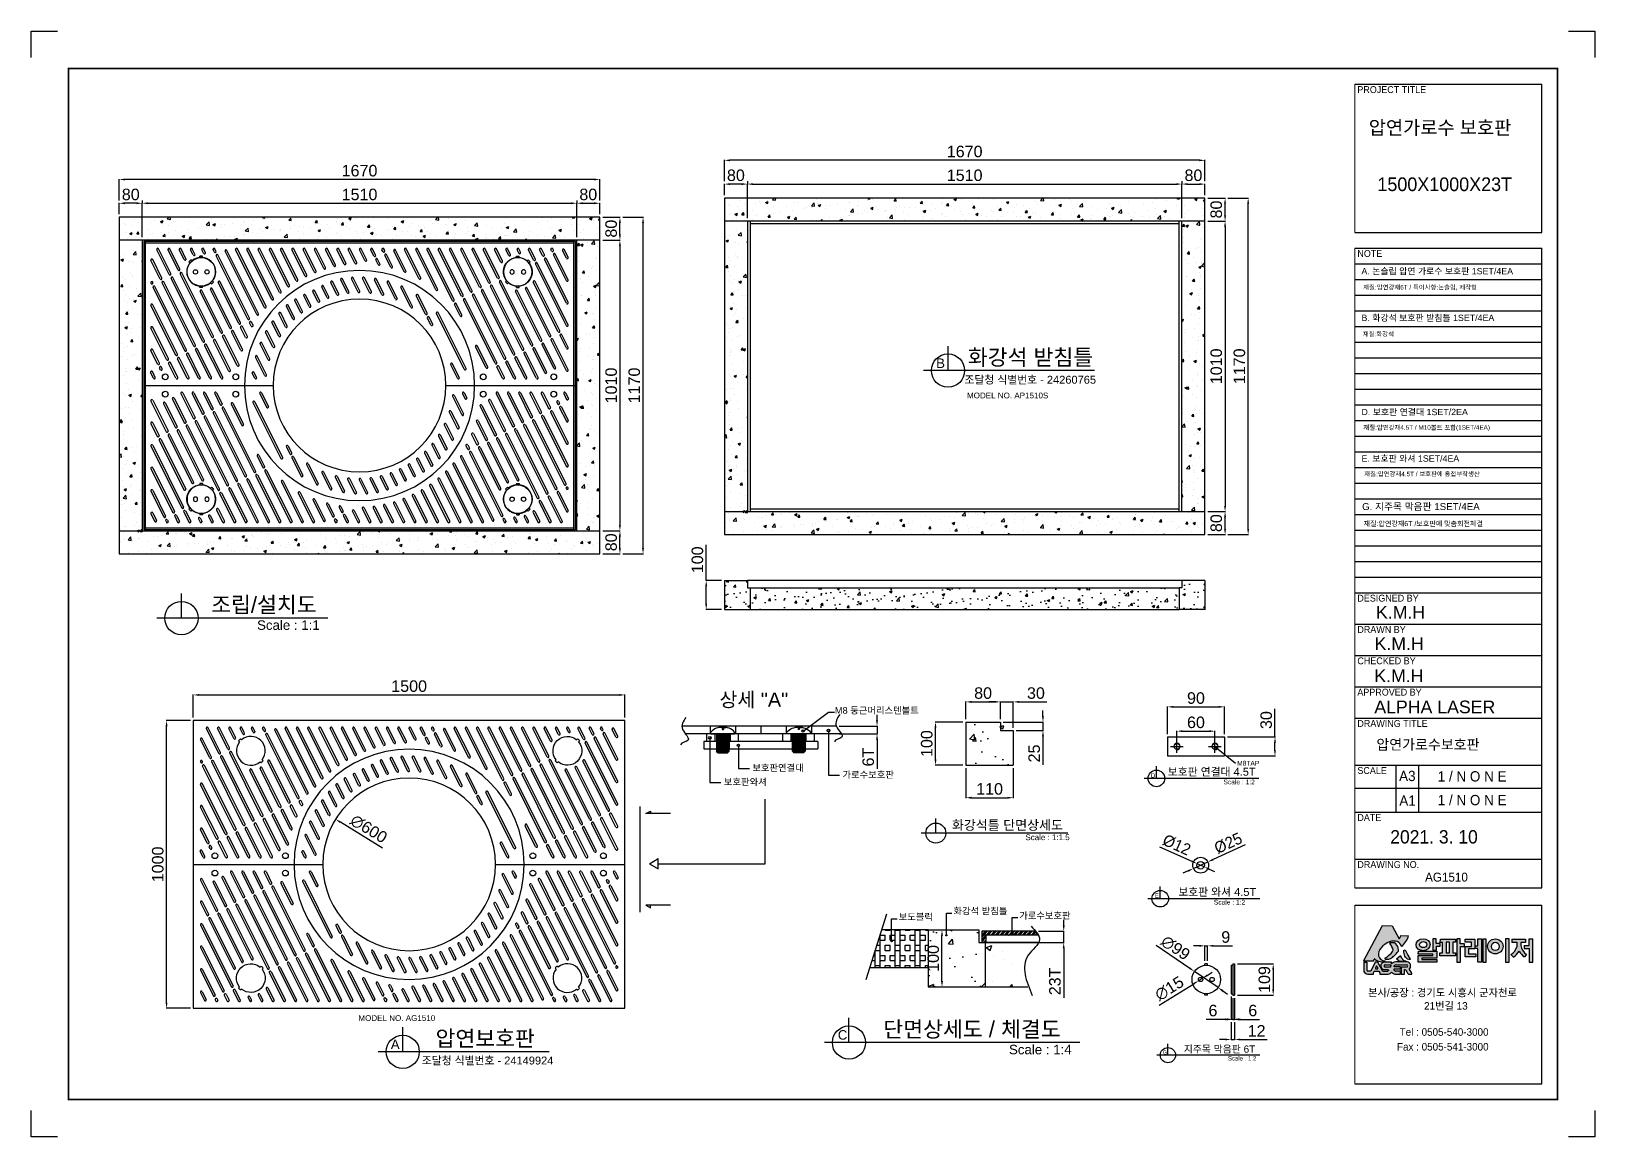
# Model space of a CAD drawing. Header units: millimetres. Extents: x 12459 to 17892, y -30913 to -27071.
import ezdxf
from ezdxf.enums import TextEntityAlignment as Align

# ---------------------------------------------------------------- set-up
doc = ezdxf.new("R2010")
doc.units = ezdxf.units.MM
for name, color, linetype in [('LAYOUT', 7, 'Continuous'), ('TEXT', 7, 'Continuous'), ('받침틀', 251, 'Continuous'), ('압연강', 40, 'Continuous')]:
    doc.layers.add(name, color=color, linetype=linetype)
doc.styles.add('H', font='')
doc.styles.get("Standard").update_dxf_attribs({"font": 'arial.ttf'})
doc.styles.get('H').set_extended_font_data('Dotum')
doc.dimstyles.new('ISO-25', dxfattribs={"dimtxt": 40, "dimasz": 20, "dimexe": 1.25, "dimexo": 10, "dimgap": 10, "dimtad": 1, "dimdec": 0, "dimtxsty": 'Standard', "dimcen": 2.5, "dimclrd": 3, "dimclre": 3, "dimclrt": 3, "dimadec": 0, "dimazin": 0, "dimtfac": 1, "dimtdec": 0, "dimtmove": 0, "dimatfit": 3, "dimfxl": 0, "dimarcsym": 0})
pattern_1 = [(50, (3416.52, -30760.23), (91.09233, -7.96954), [9.525, -104.775]), (355, (3416.52, -30760.23), (-17.6217, 95.5284), [7.62, -83.8203]), (100.45144, (3424.11, -30760.9), (73.4706, 87.5589), [8.095, -89.0451]), (46.1842, (3416.52, -30734.83), (135.5395, -21.0212), [14.2875, -157.1625]), (96.6356, (3427.81, -30736.58), (118.7021, 123.713), [12.1425, -133.5678]), (351.1842, (3416.52, -30734.83), (118.702, 123.713), [11.43, -125.7299]), (21, (3429.22, -30741.18), (75.8072, -51.1326), [9.525, -104.775]), (326, (3429.22, -30741.18), (30.901, 92.094), [7.62, -83.82]), (71.45144, (3435.535, -30745.44), (106.7082, 40.9614), [8.095, -89.045]), (37.5, (3416.518, -30760.233), (1.5443, 42.27752), [0, -82.804, 0, -85.09, 0, -84.1375]), (7.5, (3416.518, -30760.233), (33.40983, 50.09029), [0, -48.514, 0, -80.899, 0, -32.0675]), (327.5, (3388.197, -30760.233), (67.7953, -2.86437), [0, -31.75, 0, -99.06, 0, -131.445]), (317.5, (3375.497, -30760.233), (74.0646, 12.71325), [0, -41.275, 0, -65.786, 0, -93.345])]

msp = doc.modelspace()

# ---------------------------------------------------------------- texts
at = {"style": 'H'}
for s, height, p in [('PROJECT TITLE', 23.822, (17067.3, -27285.6)), ('압연가로수 보호판', 47.64, (17106.7, -27429.5)), ('1500X1000X23T', 47.644, (17136.9, -27626.5)), ('NOTE', 23.82, (17067.3, -27855.2)), ('DESIGNED BY', 23.822, (17067.3, -29053.1)), ('DRAWN BY', 23.82, (17067.3, -29162)), ('CHECKED BY', 23.82, (17067.3, -29270.9)), ('APPROVED BY', 23.822, (17067.3, -29379.8)), ('DRAWING TITLE', 23.822, (17067.3, -29488.7)), ('압연가로수보호판', 35.73, (17133.2, -29567.8)), ('SCALE', 23.82, (17067.3, -29652.1)), ('A3', 35.73, (17212.3, -29676.9)), ('1 / N O N E', 35.733, (17346.6, -29678.4)), ('A1', 35.73, (17213.1, -29762.7)), ('1 / N O N E', 35.733, (17346.6, -29760.8)), ('DATE', 23.82, (17067.3, -29815.4)), ('2021. 3. 10', 46.453, (17181.6, -29893.9)), ('DRAWING NO.', 23.822, (17067.3, -29978.8)), ('AG1510', 30.97, (17302.6, -30026.2)), ('본사/공장 : 경기도 시흥시 군자천로', 26.204, (17104.4, -30425.3)), ('21번길 13', 26.2, (17299.1, -30471.3)), ('Fax : 0505-541-3000', 26.204, (17205, -30613.4)), ('Tel : 0505-540-3000', 26.204, (17214.3, -30562.1))]:
    msp.add_text(s, height=height, dxfattribs=at).set_placement(p)
for s, height, p in [('A. 논슬립 압연 가로수 보호판 1SET/4EA', 22, (17081.5, -27915.8)), ('재질:압연강재6T / 특이사항:논슬립, 제작형', 15.84, (17087.6, -27968.5)), ('B. 화강석 보호판 받침틀 1SET/4EA', 22, (17081.5, -28077.8)), ('재질:화강석', 15.84, (17086.4, -28131.2)), ('B', 33, (15603.5, -28241.1)), ('조달청 식별번호 - 24260765', 27.5, (15701.9, -28295.8)), ('MODEL NO. AP1510S', 20, (15710.7, -28346.8)), ('D. 보호판 연결대 1SET/2EA', 22, (17081.5, -28405.2)), ('재질:압연강재4.5T / M10볼트 포함(1SET/4EA)', 15.84, (17088.1, -28455.9)), ('E. 보호판 와셔 1SET/4EA', 22, (17081.5, -28566.8)), ('재질:압연강재4.5T / 보호판에 용접부착생산', 15.84, (17091.2, -28617.5)), ('G. 지주목 막음판 1SET/4EA', 24.2, (17083.7, -28735)), ('재질:압연강재6T /보호판에 맞춤회전체결', 17.424, (17089, -28790.8)), ('K.M.H', 44, (17132.1, -29112)), ('K.M.H', 44, (17127.2, -29221.3)), ('K.M.H', 44, (17126.3, -29333.1)), ('M8 둥근머리스텐볼트', 23.1, (15251.4, -29442.9)), ('ALPHA LASER', 44, (17126.3, -29441.2)), ('M8TAP', 16.5, (16649.6, -29623.1)), ('보호판연결대', 23.1, (14964.9, -29642.5)), ('가로수보호판', 23.1, (15278.1, -29666)), ('D', 15.4, (16349.4, -29664.9)), ('보호판와셔', 23.1, (14866, -29691.4)), ('E', 15.4, (16362.9, -30082.7)), ('보도블럭', 23.1, (15473.2, -30160.4)), ('화강석 받침틀', 23.1, (15663.6, -30140.2)), ('가로수보호판', 23.1, (15892.3, -30155.8)), ('MODEL NO. AG1510', 20, (13595.8, -30510.5)), ('A', 33, (13708.4, -30608.5)), ('C', 33, (15261.8, -30575.6)), ('조달청 식별번호 - 24149924', 27.5, (13816.1, -30661.9))]:
    msp.add_text(s, height=height).set_placement(p)
at = {"color": 4}
msp.add_text('상세 "A"', height=49.5, dxfattribs=at).set_placement((14850.7, -29418.6))
at = {"layer": 'TEXT'}
for s, height, p in [('화강석 받침틀', 55, (15931.4, -28231.4)), ('조립/설치도', 55, (13267.4, -29091.4)), ('보호판 연결대 4.5T', 27.5, (16561.3, -29658.3)), ('보호판 와셔 4.5T', 27.5, (16580.4, -30076.1)), ('단면상세도 / 체결도', 55, (15728.1, -30566.6)), ('압연보호판', 55, (14036.4, -30598.8))]:
    msp.add_text(s, height=height, dxfattribs=at).set_placement(p, align=Align.CENTER)
for s, height, p in [('Scale : 1:1', 33, (13243.7, -29151.3)), ('Scale : 1:2', 16.5, (16602, -29688.2)), ('Scale : 1:2', 16.5, (16568.6, -30106)), ('Scale : 1:4', 33, (15856.6, -30626.5))]:
    msp.add_text(s, height=height, dxfattribs=at).set_placement(p)

# ---------------------------------------------------------------- blocks, each defined once
blk = doc.blocks.new('*D11')
at = {"color": 3, "lineweight": -2, "transparency": 16777216}
for p, q in [((16407.4, -29513.5), (16407.4, -29417.8)), ((16427.4, -29419), (16585.4, -29419)), ((16605.4, -29513.5), (16605.4, -29417.8))]:
    blk.add_line(p, q, dxfattribs=at)
at = {"color": 3, "transparency": 16777216}
for points in [[(16427.4, -29415.7), (16427.4, -29422.3), (16407.4, -29419)], [(16585.4, -29415.7), (16585.4, -29422.3), (16605.4, -29419)]]:
    blk.add_solid(points, dxfattribs=at)
at = {"layer": 'Defpoints', "color": 0, "transparency": 16777216}
for p in [(16605.4, -29419), (16407.4, -29523.5), (16605.4, -29523.5)]:
    blk.add_point(p, dxfattribs=at)
at = {"color": 3, "transparency": 16777216, "insert": (16506.4, -29388.6), "char_height": 40, "attachment_point": 5}
blk.add_mtext('90', dxfattribs=at)
blk = doc.blocks.new('*D12')
at = {"color": 3, "lineweight": -2, "transparency": 16777216}
for p, q in [((16781, -29523.5), (16781, -29426.4)), ((16615.4, -29523.5), (16782.3, -29523.5)), ((16781, -29569.5), (16781, -29543.5)), ((16615.4, -29589.5), (16782.3, -29589.5))]:
    blk.add_line(p, q, dxfattribs=at)
at = {"color": 3, "transparency": 16777216}
for points in [[(16777.7, -29543.5), (16784.3, -29543.5), (16781, -29523.5)], [(16777.7, -29569.5), (16784.3, -29569.5), (16781, -29589.5)]]:
    blk.add_solid(points, dxfattribs=at)
at = {"layer": 'Defpoints', "color": 0, "transparency": 16777216}
for p in [(16605.4, -29523.5), (16781, -29523.5), (16605.4, -29589.5)]:
    blk.add_point(p, dxfattribs=at)
at = {"color": 3, "transparency": 16777216, "insert": (16750.6, -29464.9), "char_height": 40, "attachment_point": 5, "rotation": 90}
blk.add_mtext('30', dxfattribs=at)
blk = doc.blocks.new('*D13')
at = {"color": 3, "lineweight": -2, "transparency": 16777216}
for p, q in [((16677.9, -29898.7), (16565.8, -29949.7)), ((16479.4, -29989.1), (16461.2, -29997.4)), ((16497.6, -29980.8), (16547.6, -29958))]:
    blk.add_line(p, q, dxfattribs=at)
at = {"color": 3, "transparency": 16777216}
for points in [[(16478, -29986.1), (16480.7, -29992.2), (16497.6, -29980.8)], [(16564.4, -29946.7), (16567.2, -29952.8), (16547.6, -29958)]]:
    blk.add_solid(points, dxfattribs=at)
at = {"layer": 'Defpoints', "color": 0, "transparency": 16777216}
for p in [(16497.6, -29980.8), (16547.6, -29958)]:
    blk.add_point(p, dxfattribs=at)
at = {"color": 3, "transparency": 16777216, "insert": (16618.5, -29892.8), "char_height": 40, "attachment_point": 5, "rotation": 24.4839}
blk.add_mtext('{\\fMS PGothic|b0|i0|c129|p34;%%C25}', dxfattribs=at)
blk = doc.blocks.new('*D14')
at = {"color": 3, "lineweight": -2, "transparency": 16777216}
for p, q in [((16380.1, -29905), (16492.3, -29955.7)), ((16534.6, -29974.9), (16510.6, -29964)), ((16552.8, -29983.1), (16571.1, -29991.4))]:
    blk.add_line(p, q, dxfattribs=at)
at = {"color": 3, "transparency": 16777216}
for points in [[(16493.7, -29952.7), (16491, -29958.8), (16510.6, -29964)], [(16554.2, -29980.1), (16551.5, -29986.2), (16534.6, -29974.9)]]:
    blk.add_solid(points, dxfattribs=at)
at = {"layer": 'Defpoints', "color": 0, "transparency": 16777216}
for p in [(16510.6, -29964), (16534.6, -29974.9)]:
    blk.add_point(p, dxfattribs=at)
at = {"color": 3, "transparency": 16777216, "insert": (16439.5, -29898.9), "char_height": 40, "attachment_point": 5, "rotation": 335.6577}
blk.add_mtext('{\\fMS PGothic|b0|i0|c129|p34;%%C12}', dxfattribs=at)
blk = doc.blocks.new('*D15')
at = {"color": 3, "lineweight": -2, "transparency": 16777216}
for p, q in [((16440.4, -29546.5), (16440.4, -29502.1)), ((16460.4, -29503.4), (16552.4, -29503.4)), ((16572.4, -29546.5), (16572.4, -29502.1))]:
    blk.add_line(p, q, dxfattribs=at)
at = {"color": 3, "transparency": 16777216}
for points in [[(16460.4, -29500), (16460.4, -29506.7), (16440.4, -29503.4)], [(16552.4, -29500), (16552.4, -29506.7), (16572.4, -29503.4)]]:
    blk.add_solid(points, dxfattribs=at)
at = {"layer": 'Defpoints', "color": 0, "transparency": 16777216}
for p in [(16572.4, -29503.4), (16440.4, -29556.5), (16572.4, -29556.5)]:
    blk.add_point(p, dxfattribs=at)
at = {"color": 3, "transparency": 16777216, "insert": (16506.4, -29473), "char_height": 40, "attachment_point": 5}
blk.add_mtext('60', dxfattribs=at)
blk = doc.blocks.new('A$C36924EFD')
for p, q in [((0, 45), (0, -45)), ((0, 45), (6, 45)), ((6, -45), (6, 45)), ((0, -45), (6, -45))]:
    blk.add_line(p, q)
blk = doc.blocks.new('*D42')
at = {"color": 3, "lineweight": -2, "transparency": 16777216}
for p, q in [((15398, -29466.2), (15398, -29446.2)), ((15266.6, -29486.2), (15399.2, -29486.2)), ((15398, -29486.2), (15398, -29512.6)), ((15266.6, -29512.6), (15399.2, -29512.6)), ((15398, -29532.6), (15398, -29634.6))]:
    blk.add_line(p, q, dxfattribs=at)
at = {"color": 3, "transparency": 16777216}
for points in [[(15394.7, -29466.2), (15401.3, -29466.2), (15398, -29486.2)], [(15401.3, -29532.6), (15394.7, -29532.6), (15398, -29512.6)]]:
    blk.add_solid(points, dxfattribs=at)
at = {"layer": 'Defpoints', "color": 0, "transparency": 16777216}
for p in [(15256.6, -29486.2), (15256.6, -29512.6), (15398, -29512.6)]:
    blk.add_point(p, dxfattribs=at)
at = {"color": 3, "transparency": 16777216, "insert": (15367.6, -29593.6), "char_height": 40, "attachment_point": 5, "rotation": 90}
blk.add_mtext('6T', dxfattribs=at)
blk = doc.blocks.new('A$C5731754A')
at = {"color": 1}
for p, q in [((-37.5, 0), (-37.5, 5.7)), ((-37.5, 0), (37.5, 0)), ((-20, 0), (-20, -55)), ((-20, 0), (20, 0)), ((-11.2, 19.7), (-11.2, 20.5)), ((-1.9, 19.7), (-11.2, 19.7)), ((-1.9, 19.7), (-1.9, 14.1)), ((-1.9, 14.1), (1.9, 14.1)), ((1.9, 19.7), (1.9, 14.1)), ((1.9, 19.7), (11.2, 19.7)), ((11.2, 19.7), (11.2, 20.5)), ((20, -55), (20, 0)), ((37.5, 0), (37.5, 5.7)), ((-20, -2.5), (20, -2.5)), ((-20, -5), (20, -5)), ((-20, -7.5), (20, -7.5)), ((-20, -7.5), (20, -7.5)), ((-20, -10), (20, -10)), ((-20, -12.5), (20, -12.5)), ((-20, -12.5), (20, -12.5)), ((-20, -15), (20, -15)), ((-20, -17.5), (20, -17.5)), ((-20, -17.5), (20, -17.5)), ((-20, -20), (20, -20)), ((-20, -22.5), (20, -22.5)), ((-20, -22.5), (20, -22.5)), ((-20, -25), (20, -25)), ((-20, -27.5), (20, -27.5)), ((-20, -27.5), (20, -27.5)), ((-20, -30), (20, -30)), ((-20, -32.5), (20, -32.5)), ((-20, -35), (20, -35)), ((-20, -37.5), (20, -37.5)), ((-20, -40), (20, -40)), ((-20, -42.5), (20, -42.5)), ((-20, -45), (20, -45)), ((-20, -47.5), (20, -47.5)), ((-20, -50), (20, -50)), ((-20, -52.5), (20, -52.5)), ((-15, -60), (-20, -55)), ((-20, -55), (20, -55)), ((-17.5, -57.5), (17.5, -57.5)), ((-15, -60), (15, -60)), ((20, -55), (15, -60))]:
    blk.add_line(p, q, dxfattribs=at)
blk.add_arc((0, -30.4), 52, 43.8928, 136.1072, dxfattribs=at)
blk = doc.blocks.new('*D33')
at = {"color": 3, "lineweight": -2, "transparency": 16777216}
for p, q in [((15959.1, -30198.7), (16048.1, -30198.7)), ((16046.8, -30178.7), (16046.8, -30158.7)), ((16046.8, -30238.3), (16046.8, -30198.7)), ((15968.1, -30238.3), (16048.1, -30238.3)), ((16046.8, -30258.3), (16046.8, -30429.9))]:
    blk.add_line(p, q, dxfattribs=at)
at = {"color": 3, "transparency": 16777216}
for points in [[(16043.5, -30178.7), (16050.2, -30178.7), (16046.8, -30198.7)], [(16050.2, -30258.3), (16043.5, -30258.3), (16046.8, -30238.3)]]:
    blk.add_solid(points, dxfattribs=at)
at = {"layer": 'Defpoints', "color": 0, "transparency": 16777216}
for p in [(15949.1, -30198.7), (16046.8, -30198.7), (15958.1, -30238.3)]:
    blk.add_point(p, dxfattribs=at)
at = {"color": 3, "transparency": 16777216, "insert": (16016.4, -30373.1), "char_height": 40, "attachment_point": 5, "rotation": 90}
blk.add_mtext('23T', dxfattribs=at)
blk = doc.blocks.new('*D16')
at = {"color": 3, "lineweight": -2, "transparency": 16777216}
for p, q in [((15585.4, -30194.3), (15625.1, -30194.3)), ((15623.8, -30372.3), (15623.8, -30214.3)), ((15585.4, -30392.3), (15625.1, -30392.3))]:
    blk.add_line(p, q, dxfattribs=at)
at = {"color": 3, "transparency": 16777216}
for points in [[(15620.5, -30214.3), (15627.2, -30214.3), (15623.8, -30194.3)], [(15620.5, -30372.3), (15627.2, -30372.3), (15623.8, -30392.3)]]:
    blk.add_solid(points, dxfattribs=at)
at = {"layer": 'Defpoints', "color": 0, "transparency": 16777216}
for p in [(15575.4, -30194.3), (15623.8, -30194.3), (15575.4, -30392.3)]:
    blk.add_point(p, dxfattribs=at)
at = {"color": 3, "transparency": 16777216, "insert": (15593.4, -30293.3), "char_height": 40, "attachment_point": 5, "rotation": 90}
blk.add_mtext('100', dxfattribs=at)
blk = doc.blocks.new('*D6')
at = {"color": 3, "lineweight": -2, "transparency": 16777216}
for p, q in [((4405.9, -30282.3), (4405.9, -30242.7)), ((4465.9, -30243.9), (4425.9, -30243.9)), ((4485.9, -30362.3), (4485.9, -30242.7))]:
    blk.add_line(p, q, dxfattribs=at)
at = {"color": 3, "transparency": 16777216}
for points in [[(4425.9, -30240.6), (4425.9, -30247.3), (4405.9, -30243.9)], [(4465.9, -30240.6), (4465.9, -30247.3), (4485.9, -30243.9)]]:
    blk.add_solid(points, dxfattribs=at)
at = {"layer": 'Defpoints', "color": 0, "transparency": 16777216}
for p in [(4405.9, -30243.9), (4405.9, -30292.3), (4485.9, -30372.3)]:
    blk.add_point(p, dxfattribs=at)
at = {"color": 3, "transparency": 16777216, "insert": (4445.9, -30213.5), "char_height": 40, "attachment_point": 5}
blk.add_mtext('80', dxfattribs=at)
blk = doc.blocks.new('*D7')
at = {"color": 3, "lineweight": -2, "transparency": 16777216}
for p, q in [((4485.9, -30233.9), (4485.9, -30242.7)), ((4505.9, -30243.9), (5975.9, -30243.9)), ((5995.9, -30362.3), (5995.9, -30242.7))]:
    blk.add_line(p, q, dxfattribs=at)
at = {"color": 3, "transparency": 16777216}
for points in [[(4505.9, -30240.6), (4505.9, -30247.3), (4485.9, -30243.9)], [(5975.9, -30240.6), (5975.9, -30247.3), (5995.9, -30243.9)]]:
    blk.add_solid(points, dxfattribs=at)
at = {"layer": 'Defpoints', "color": 0, "transparency": 16777216}
for p in [(4485.9, -30243.9), (5995.9, -30243.9), (5995.9, -30372.3)]:
    blk.add_point(p, dxfattribs=at)
at = {"color": 3, "transparency": 16777216, "insert": (5240.9, -30213.5), "char_height": 40, "attachment_point": 5}
blk.add_mtext('1510', dxfattribs=at)
blk = doc.blocks.new('*D8')
at = {"color": 3, "lineweight": -2, "transparency": 16777216}
for p, q in [((5995.9, -30233.9), (5995.9, -30242.7)), ((6015.9, -30243.9), (6055.9, -30243.9)), ((6075.9, -30282.3), (6075.9, -30242.7))]:
    blk.add_line(p, q, dxfattribs=at)
at = {"color": 3, "transparency": 16777216}
for points in [[(6015.9, -30240.6), (6015.9, -30247.3), (5995.9, -30243.9)], [(6055.9, -30240.6), (6055.9, -30247.3), (6075.9, -30243.9)]]:
    blk.add_solid(points, dxfattribs=at)
at = {"layer": 'Defpoints', "color": 0, "transparency": 16777216}
for p in [(5995.9, -30243.9), (6075.9, -30243.9), (6075.9, -30292.3)]:
    blk.add_point(p, dxfattribs=at)
at = {"color": 3, "transparency": 16777216, "insert": (6035.9, -30213.5), "char_height": 40, "attachment_point": 5}
blk.add_mtext('80', dxfattribs=at)
blk = doc.blocks.new('*D3')
at = {"color": 3, "lineweight": -2, "transparency": 16777216}
for p, q in [((4405.9, -30233.9), (4405.9, -30160.1)), ((6055.9, -30161.3), (4425.9, -30161.3)), ((6075.9, -30233.9), (6075.9, -30160.1))]:
    blk.add_line(p, q, dxfattribs=at)
at = {"color": 3, "transparency": 16777216}
for points in [[(4425.9, -30158), (4425.9, -30164.7), (4405.9, -30161.3)], [(6055.9, -30158), (6055.9, -30164.7), (6075.9, -30161.3)]]:
    blk.add_solid(points, dxfattribs=at)
at = {"layer": 'Defpoints', "color": 0, "transparency": 16777216}
for p in [(4405.9, -30161.3), (4405.9, -30243.9), (6075.9, -30243.9)]:
    blk.add_point(p, dxfattribs=at)
at = {"color": 3, "transparency": 16777216, "insert": (5240.9, -30130.9), "char_height": 40, "attachment_point": 5}
blk.add_mtext('1670', dxfattribs=at)
blk = doc.blocks.new('*D9')
at = {"color": 3, "lineweight": -2, "transparency": 16777216}
for p, q in [((6085.9, -30292.3), (6147.1, -30292.3)), ((6145.9, -30352.3), (6145.9, -30312.3)), ((6085.9, -30372.3), (6147.1, -30372.3))]:
    blk.add_line(p, q, dxfattribs=at)
at = {"color": 3, "transparency": 16777216}
for points in [[(6142.5, -30312.3), (6149.2, -30312.3), (6145.9, -30292.3)], [(6142.5, -30352.3), (6149.2, -30352.3), (6145.9, -30372.3)]]:
    blk.add_solid(points, dxfattribs=at)
at = {"layer": 'Defpoints', "color": 0, "transparency": 16777216}
for p in [(6075.9, -30292.3), (6145.9, -30292.3), (6075.9, -30372.3)]:
    blk.add_point(p, dxfattribs=at)
at = {"color": 3, "transparency": 16777216, "insert": (6115.4, -30332.3), "char_height": 40, "attachment_point": 5, "rotation": 90}
blk.add_mtext('80', dxfattribs=at)
blk = doc.blocks.new('*D4')
at = {"color": 3, "lineweight": -2, "transparency": 16777216}
for p, q in [((6126.5, -30372.3), (6147.1, -30372.3)), ((6145.9, -30392.3), (6145.9, -31362.3)), ((6085.9, -31382.3), (6147.1, -31382.3))]:
    blk.add_line(p, q, dxfattribs=at)
at = {"color": 3, "transparency": 16777216}
for points in [[(6142.5, -30392.3), (6149.2, -30392.3), (6145.9, -30372.3)], [(6142.5, -31362.3), (6149.2, -31362.3), (6145.9, -31382.3)]]:
    blk.add_solid(points, dxfattribs=at)
at = {"layer": 'Defpoints', "color": 0, "transparency": 16777216}
for p in [(6116.5, -30372.3), (6075.9, -31382.3), (6145.9, -31382.3)]:
    blk.add_point(p, dxfattribs=at)
at = {"color": 3, "transparency": 16777216, "insert": (6115.4, -30877.3), "char_height": 40, "attachment_point": 5, "rotation": 90}
blk.add_mtext('1010', dxfattribs=at)
blk = doc.blocks.new('*D5')
at = {"color": 3, "lineweight": -2, "transparency": 16777216}
for p, q in [((6135.9, -31382.3), (6144.6, -31382.3)), ((6145.9, -31442.3), (6145.9, -31402.3)), ((6085.9, -31462.3), (6147.1, -31462.3))]:
    blk.add_line(p, q, dxfattribs=at)
at = {"color": 3, "transparency": 16777216}
for points in [[(6142.5, -31402.3), (6149.2, -31402.3), (6145.9, -31382.3)], [(6142.5, -31442.3), (6149.2, -31442.3), (6145.9, -31462.3)]]:
    blk.add_solid(points, dxfattribs=at)
at = {"layer": 'Defpoints', "color": 0, "transparency": 16777216}
for p in [(6145.9, -31382.3), (6145.9, -31382.3), (6075.9, -31462.3)]:
    blk.add_point(p, dxfattribs=at)
at = {"color": 3, "transparency": 16777216, "insert": (6115.4, -31422.3), "char_height": 40, "attachment_point": 5, "rotation": 90}
blk.add_mtext('80', dxfattribs=at)
blk = doc.blocks.new('*D2')
at = {"color": 3, "lineweight": -2, "transparency": 16777216}
for p, q in [((6155.9, -30292.3), (6227.4, -30292.3)), ((6226.1, -31442.3), (6226.1, -30312.3)), ((6155.9, -31462.3), (6227.4, -31462.3))]:
    blk.add_line(p, q, dxfattribs=at)
at = {"color": 3, "transparency": 16777216}
for points in [[(6222.8, -30312.3), (6229.5, -30312.3), (6226.1, -30292.3)], [(6222.8, -31442.3), (6229.5, -31442.3), (6226.1, -31462.3)]]:
    blk.add_solid(points, dxfattribs=at)
at = {"layer": 'Defpoints', "color": 0, "transparency": 16777216}
for p in [(6145.9, -30292.3), (6226.1, -30292.3), (6145.9, -31462.3)]:
    blk.add_point(p, dxfattribs=at)
at = {"color": 3, "transparency": 16777216, "insert": (6195.7, -30877.3), "char_height": 40, "attachment_point": 5, "rotation": 90}
blk.add_mtext('1170', dxfattribs=at)
blk = doc.blocks.new('*D21')
at = {"color": 3, "lineweight": -2, "transparency": 16777216}
for p, q in [((16880.3, -24788.6), (16997.3, -24868.4)), ((17095.6, -24935.4), (17013.8, -24879.6)), ((17112.1, -24946.7), (17128.6, -24958))]:
    blk.add_line(p, q, dxfattribs=at)
at = {"color": 3, "transparency": 16777216}
for points in [[(16999.2, -24865.6), (16995.4, -24871.1), (17013.8, -24879.6)], [(17114, -24944), (17110.2, -24949.5), (17095.6, -24935.4)]]:
    blk.add_solid(points, dxfattribs=at)
at = {"layer": 'Defpoints', "color": 0, "transparency": 16777216}
for p in [(17013.8, -24879.6), (17095.6, -24935.4)]:
    blk.add_point(p, dxfattribs=at)
at = {"color": 3, "transparency": 16777216, "insert": (16947.7, -24797.7), "char_height": 40, "attachment_point": 5, "rotation": 325.6971}
blk.add_mtext('∅99', dxfattribs=at)
blk = doc.blocks.new('*D22')
at = {"color": 3, "lineweight": -2, "transparency": 16777216}
for p, q in [((17058.1, -24893.1), (17075.1, -24882.5)), ((16890.7, -24996.7), (17011.3, -24922)), ((17041.1, -24903.6), (17028.3, -24911.5))]:
    blk.add_line(p, q, dxfattribs=at)
at = {"color": 3, "transparency": 16777216}
for points in [[(17009.6, -24919.2), (17013.1, -24924.8), (17028.3, -24911.5)], [(17056.3, -24890.2), (17059.8, -24895.9), (17041.1, -24903.6)]]:
    blk.add_solid(points, dxfattribs=at)
at = {"layer": 'Defpoints', "color": 0, "transparency": 16777216}
for p in [(17028.3, -24911.5), (17041.1, -24903.6)]:
    blk.add_point(p, dxfattribs=at)
at = {"color": 3, "transparency": 16777216, "insert": (16926.5, -24938.8), "char_height": 40, "attachment_point": 5, "rotation": 31.7725}
blk.add_mtext('∅15', dxfattribs=at)
blk = doc.blocks.new('*D23')
at = {"color": 3, "lineweight": -2, "transparency": 16777216}
for p, q in [((17030.2, -24790.5), (17010.2, -24790.5)), ((17050.2, -24843), (17050.2, -24789.2)), ((17050.2, -24790.5), (17059.2, -24790.5)), ((17059.2, -24843), (17059.2, -24789.2)), ((17079.2, -24790.5), (17145.5, -24790.5))]:
    blk.add_line(p, q, dxfattribs=at)
at = {"color": 3, "transparency": 16777216}
for points in [[(17030.2, -24787.2), (17030.2, -24793.8), (17050.2, -24790.5)], [(17079.2, -24787.2), (17079.2, -24793.8), (17059.2, -24790.5)]]:
    blk.add_solid(points, dxfattribs=at)
at = {"layer": 'Defpoints', "color": 0, "transparency": 16777216}
for p in [(17059.2, -24790.5), (17050.2, -24853), (17059.2, -24853)]:
    blk.add_point(p, dxfattribs=at)
at = {"color": 3, "transparency": 16777216, "insert": (17122.4, -24760.1), "char_height": 40, "attachment_point": 5}
blk.add_mtext('9', dxfattribs=at)
blk = doc.blocks.new('*D24')
at = {"color": 3, "lineweight": -2, "transparency": 16777216}
for p, q in [((17163.1, -24853), (17288.5, -24853)), ((17287.2, -24873), (17287.2, -24942)), ((17163.1, -24962), (17288.5, -24962))]:
    blk.add_line(p, q, dxfattribs=at)
at = {"color": 3, "transparency": 16777216}
for points in [[(17283.9, -24873), (17290.5, -24873), (17287.2, -24853)], [(17283.9, -24942), (17290.5, -24942), (17287.2, -24962)]]:
    blk.add_solid(points, dxfattribs=at)
at = {"layer": 'Defpoints', "color": 0, "transparency": 16777216}
for p in [(17153.1, -24853), (17153.1, -24962), (17287.2, -24962)]:
    blk.add_point(p, dxfattribs=at)
at = {"color": 3, "transparency": 16777216, "insert": (17256.8, -24907.5), "char_height": 40, "attachment_point": 5, "rotation": 90}
blk.add_mtext('109', dxfattribs=at)
blk = doc.blocks.new('*D25')
at = {"color": 3, "lineweight": -2, "transparency": 16777216}
for p, q in [((17147.1, -24972), (17147.1, -25047.3)), ((17153.1, -24972), (17153.1, -25047.3)), ((17127.1, -25046), (17107.1, -25046)), ((17147.1, -25046), (17153.1, -25046)), ((17173.1, -25046), (17239.5, -25046))]:
    blk.add_line(p, q, dxfattribs=at)
at = {"color": 3, "transparency": 16777216}
for points in [[(17127.1, -25042.7), (17127.1, -25049.3), (17147.1, -25046)], [(17173.1, -25042.7), (17173.1, -25049.3), (17153.1, -25046)]]:
    blk.add_solid(points, dxfattribs=at)
at = {"layer": 'Defpoints', "color": 0, "transparency": 16777216}
for p in [(17147.1, -24962), (17153.1, -24962), (17153.1, -25046)]:
    blk.add_point(p, dxfattribs=at)
at = {"color": 3, "transparency": 16777216, "insert": (17216.3, -25015.6), "char_height": 40, "attachment_point": 5}
blk.add_mtext('6', dxfattribs=at)
blk = doc.blocks.new('*D26')
at = {"color": 3, "lineweight": -2, "transparency": 16777216}
for p, q in [((17141.1, -24967), (17141.1, -25047.3)), ((17147.1, -24972), (17147.1, -25047.3)), ((17121.1, -25046), (17054.7, -25046)), ((17147.1, -25046), (17141.1, -25046)), ((17167.1, -25046), (17187.1, -25046))]:
    blk.add_line(p, q, dxfattribs=at)
at = {"color": 3, "transparency": 16777216}
for points in [[(17121.1, -25042.7), (17121.1, -25049.3), (17141.1, -25046)], [(17167.1, -25042.7), (17167.1, -25049.3), (17147.1, -25046)]]:
    blk.add_solid(points, dxfattribs=at)
at = {"layer": 'Defpoints', "color": 0, "transparency": 16777216}
for p in [(17141.1, -24957), (17147.1, -24962), (17141.1, -25046)]:
    blk.add_point(p, dxfattribs=at)
at = {"color": 3, "transparency": 16777216, "insert": (17077.9, -25015.6), "char_height": 40, "attachment_point": 5}
blk.add_mtext('6', dxfattribs=at)
blk = doc.blocks.new('*D27')
at = {"color": 3, "lineweight": -2, "transparency": 16777216}
for p, q in [((17141.1, -25056), (17141.1, -25117.3)), ((17153.1, -25056), (17153.1, -25117.3)), ((17121.1, -25116), (17101.1, -25116)), ((17141.1, -25116), (17153.1, -25116)), ((17173.1, -25116), (17266.2, -25116))]:
    blk.add_line(p, q, dxfattribs=at)
at = {"color": 3, "transparency": 16777216}
for points in [[(17121.1, -25112.7), (17121.1, -25119.3), (17141.1, -25116)], [(17173.1, -25112.7), (17173.1, -25119.3), (17153.1, -25116)]]:
    blk.add_solid(points, dxfattribs=at)
at = {"layer": 'Defpoints', "color": 0, "transparency": 16777216}
for p in [(17141.1, -25046), (17153.1, -25046), (17153.1, -25116)]:
    blk.add_point(p, dxfattribs=at)
at = {"color": 3, "transparency": 16777216, "insert": (17229.7, -25085.9), "char_height": 40, "attachment_point": 5}
blk.add_mtext('12', dxfattribs=at)
blk = doc.blocks.new('A$C6562381F')
for p, q in [((4.5, 54.5), (-4.5, 54.5)), ((-4.5, 49.3), (-4.5, 54.5)), ((4.5, 49.3), (4.5, 54.5)), ((-4.5, -54.5), (-4.5, -49.3)), ((4.5, -54.5), (4.5, -49.3)), ((4.5, -54.5), (-4.5, -54.5))]:
    blk.add_line(p, q)
for centre, radius in [((0, 0), 49.5), ((-20, 0), 7.5), ((20, 0), 7.5)]:
    blk.add_circle(centre, radius)
blk = doc.blocks.new('*D30')
at = {"color": 3, "lineweight": -2, "transparency": 16777216}
for p, q in [((14804.4, -28980.2), (14804.4, -28855.7)), ((14857.5, -28980.2), (14803.2, -28980.2)), ((14804.4, -29060.2), (14804.4, -29000.2)), ((14857.5, -29080.2), (14803.2, -29080.2))]:
    blk.add_line(p, q, dxfattribs=at)
at = {"color": 3, "transparency": 16777216}
for points in [[(14801.1, -29000.2), (14807.8, -29000.2), (14804.4, -28980.2)], [(14801.1, -29060.2), (14807.8, -29060.2), (14804.4, -29080.2)]]:
    blk.add_solid(points, dxfattribs=at)
at = {"layer": 'Defpoints', "color": 0, "transparency": 16777216}
for p in [(14804.4, -28980.2), (14867.5, -28980.2), (14867.5, -29080.2)]:
    blk.add_point(p, dxfattribs=at)
at = {"color": 3, "transparency": 16777216, "insert": (14774, -28907.9), "char_height": 40, "attachment_point": 5, "rotation": 90}
blk.add_mtext('100', dxfattribs=at)
blk = doc.blocks.new('*D34')
at = {"color": 3, "lineweight": -2, "transparency": 16777216}
for p, q in [((-175, 264.3), (-271.6, 264.3)), ((-270.3, 134.3), (-270.3, 244.3)), ((-175, 114.3), (-271.6, 114.3))]:
    blk.add_line(p, q, dxfattribs=at)
at = {"color": 3, "transparency": 16777216}
for points in [[(-267, 244.3), (-273.6, 244.3), (-270.3, 264.3)], [(-273.6, 134.3), (-267, 134.3), (-270.3, 114.3)]]:
    blk.add_solid(points, dxfattribs=at)
at = {"layer": 'Defpoints', "color": 0, "transparency": 16777216}
for p in [(-270.3, 264.3), (-165, 264.3), (-165, 114.3)]:
    blk.add_point(p, dxfattribs=at)
at = {"color": 3, "transparency": 16777216, "insert": (-300.7, 189.3), "char_height": 40, "attachment_point": 5, "rotation": 90}
blk.add_mtext('100', dxfattribs=at)
blk = doc.blocks.new('*D35')
at = {"color": 3, "lineweight": -2, "transparency": 16777216}
for p, q in [((-165, 104.3), (-165, 0)), ((0, 104.3), (0, 0)), ((-145, 1.2), (-20, 1.2))]:
    blk.add_line(p, q, dxfattribs=at)
at = {"color": 3, "transparency": 16777216}
for points in [[(-145, 4.6), (-145, -2.1), (-165, 1.2)], [(-20, -2.1), (-20, 4.6), (0, 1.2)]]:
    blk.add_solid(points, dxfattribs=at)
at = {"layer": 'Defpoints', "color": 0, "transparency": 16777216}
for p in [(-165, 114.3), (0, 114.3), (0, 1.2)]:
    blk.add_point(p, dxfattribs=at)
at = {"color": 3, "transparency": 16777216, "insert": (-82.5, 31.7), "char_height": 40, "attachment_point": 5}
blk.add_mtext('110', dxfattribs=at)
blk = doc.blocks.new('*D36')
at = {"color": 3, "lineweight": -2, "transparency": 16777216}
for p, q in [((-165, 274.3), (-165, 335.5)), ((-145, 334.3), (-65, 334.3)), ((-45, 274.3), (-45, 335.5))]:
    blk.add_line(p, q, dxfattribs=at)
at = {"color": 3, "transparency": 16777216}
for points in [[(-145, 337.6), (-145, 330.9), (-165, 334.3)], [(-65, 330.9), (-65, 337.6), (-45, 334.3)]]:
    blk.add_solid(points, dxfattribs=at)
at = {"layer": 'Defpoints', "color": 0, "transparency": 16777216}
for p in [(-45, 334.3), (-165, 264.3), (-45, 264.3)]:
    blk.add_point(p, dxfattribs=at)
at = {"color": 3, "transparency": 16777216, "insert": (-105, 364.7), "char_height": 40, "attachment_point": 5}
blk.add_mtext('80', dxfattribs=at)
blk = doc.blocks.new('*D37')
at = {"color": 3, "lineweight": -2, "transparency": 16777216}
for p, q in [((-65, 334.3), (-85, 334.3)), ((-45, 274.3), (-45, 335.5)), ((-45, 334.3), (0, 334.3)), ((0, 244.3), (0, 335.5)), ((20, 334.3), (117.1, 334.3))]:
    blk.add_line(p, q, dxfattribs=at)
at = {"color": 3, "transparency": 16777216}
for points in [[(-65, 330.9), (-65, 337.6), (-45, 334.3)], [(20, 337.6), (20, 330.9), (0, 334.3)]]:
    blk.add_solid(points, dxfattribs=at)
at = {"layer": 'Defpoints', "color": 0, "transparency": 16777216}
for p in [(0, 334.3), (-45, 264.3), (0, 234.3)]:
    blk.add_point(p, dxfattribs=at)
at = {"color": 3, "transparency": 16777216, "insert": (78.6, 364.7), "char_height": 40, "attachment_point": 5}
blk.add_mtext('30', dxfattribs=at)
blk = doc.blocks.new('*D38')
at = {"color": 3, "lineweight": -2, "transparency": 16777216}
for p, q in [((103.1, 284.3), (103.1, 304.3)), ((-35, 264.3), (104.4, 264.3)), ((10, 234.3), (104.4, 234.3)), ((103.1, 264.3), (103.1, 234.3)), ((103.1, 214.3), (103.1, 116))]:
    blk.add_line(p, q, dxfattribs=at)
at = {"color": 3, "transparency": 16777216}
for points in [[(99.8, 284.3), (106.5, 284.3), (103.1, 264.3)], [(106.5, 214.3), (99.8, 214.3), (103.1, 234.3)]]:
    blk.add_solid(points, dxfattribs=at)
at = {"layer": 'Defpoints', "color": 0, "transparency": 16777216}
for p in [(-45, 264.3), (0, 234.3), (103.1, 234.3)]:
    blk.add_point(p, dxfattribs=at)
at = {"color": 3, "transparency": 16777216, "insert": (72.7, 155.1), "char_height": 40, "attachment_point": 5, "rotation": 90}
blk.add_mtext('25', dxfattribs=at)
blk = doc.blocks.new('AG1510')
for p, q in [((18375.3, -29500.4), (16875.3, -29500.4)), ((16875.3, -29500.4), (16875.3, -30000.4)), ((18375.3, -30000.4), (18375.3, -29500.4)), ((16875.3, -30000.4), (16875.3, -30500.4)), ((16875.3, -30000.4), (17325.3, -30000.4)), ((17925.3, -30000.4), (18375.3, -30000.4)), ((18375.3, -30500.4), (18375.3, -30000.4)), ((16875.3, -30500.4), (18375.3, -30500.4))]:
    blk.add_line(p, q)
for points in [[(17110.9, -29647.3, 0.045549), (17117.9, -29640.2), (17114.3, -29636.7, 0.904534), (17043.2, -29567), (17039.7, -29563.5, 0.045549), (17032.7, -29570.7), (17036.2, -29574.2, 0.904534), (17107.3, -29643.8)], [(18139.7, -29647.3, -0.045549), (18132.7, -29640.2), (18136.2, -29636.7, -0.904534), (18207.3, -29567), (18210.9, -29563.5, -0.045549), (18217.9, -29570.7), (18214.3, -29574.2, -0.904534), (18143.2, -29643.8)], [(17110.9, -30353.5, -0.045549), (17117.9, -30360.7), (17114.3, -30364.2, -0.904534), (17043.2, -30433.8), (17039.7, -30437.3, -0.045549), (17032.7, -30430.2), (17036.2, -30426.7, -0.904534), (17107.3, -30357)], [(18139.7, -30353.5, 0.045549), (18132.7, -30360.7), (18136.2, -30364.2, 0.904534), (18207.3, -30433.8), (18210.9, -30437.3, 0.045549), (18217.9, -30430.2), (18214.3, -30426.7, 0.904534), (18143.2, -30357)]]:
    blk.add_lwpolyline(points, format="xyb", close=True)
for centre in [(16950.3, -29970.4), (17195.3, -29970.4), (18055.3, -29970.4), (18300.3, -29970.4), (16950.3, -30030.4), (17195.3, -30030.4), (18055.3, -30030.4), (18300.3, -30030.4)]:
    blk.add_circle(centre, 10)
for radius, start, end in [(400, 0, 180), (300, 0, 180), (400, 180, 0), (300, 180, 0)]:
    blk.add_arc((17625.3, -30000.4), radius, start, end)
at = {"layer": '압연강'}
for p, q in [((16963.7, -29614.6), (16920.6, -29528.6)), ((16969.9, -29611.5), (16926.9, -29525.4)), ((16995, -29599), (16959.8, -29528.6)), ((17001.2, -29595.8), (16966, -29525.4)), ((17016, -29562.8), (16998.9, -29528.6)), ((17022.3, -29559.7), (17005.2, -29525.4)), ((17047.2, -29546.8), (17038, -29528.6)), ((17053.4, -29543.7), (17044.3, -29525.4)), ((17083.3, -29540.9), (17077.2, -29528.6)), ((17089.6, -29537.8), (17083.4, -29525.4)), ((17120.2, -29536.4), (17116.3, -29528.6)), ((17126.5, -29533.2), (17122.6, -29525.4)), ((17236.8, -29769.7), (17126.9, -29549.8)), ((17243.1, -29766.5), (17133.2, -29546.7)), ((17268.1, -29754), (17158.2, -29534.1)), ((17274.4, -29750.9), (17164.5, -29531)), ((17294.7, -29728.9), (17194.6, -29528.6)), ((17301, -29725.8), (17200.8, -29525.4)), ((17320.1, -29701.4), (17233.7, -29528.6)), ((17326.4, -29698.3), (17239.9, -29525.4)), ((17347, -29677), (17272.8, -29528.6)), ((17353.3, -29673.9), (17279.1, -29525.4)), ((17375.3, -29655.4), (17311.9, -29528.6)), ((17381.6, -29652.2), (17318.2, -29525.4)), ((17405, -29636.4), (17351.1, -29528.6)), ((17411.3, -29633.3), (17357.3, -29525.4)), ((17435.9, -29620), (17390.2, -29528.6)), ((17442.2, -29616.8), (17396.5, -29525.4)), ((17467.9, -29605.7), (17429.3, -29528.6)), ((17474.1, -29602.5), (17435.6, -29525.4)), ((17501.2, -29594), (17468.5, -29528.6)), ((17507.4, -29590.8), (17474.7, -29525.4)), ((17535.8, -29585), (17507.6, -29528.6)), ((17542.1, -29581.8), (17513.9, -29525.4)), ((17571.9, -29578.8), (17546.7, -29528.6)), ((17578.1, -29575.7), (17553, -29525.4)), ((17609.4, -29575.7), (17585.9, -29528.6)), ((17615.7, -29572.6), (17592.1, -29525.4)), ((17643.8, -29566.2), (17625, -29528.6)), ((17650.1, -29563), (17631.3, -29525.4)), ((17675.1, -29550.5), (17664.1, -29528.6)), ((17681.4, -29547.4), (17670.4, -29525.4)), ((17706.4, -29534.9), (17703.3, -29528.6)), ((17712.7, -29531.7), (17709.5, -29525.4)), ((17733.7, -29589.5), (17713.1, -29548.3)), ((17740, -29586.4), (17719.4, -29545.2)), ((17780.5, -29604.8), (17744.4, -29532.6)), ((17786.8, -29601.7), (17750.7, -29529.5)), ((17831.7, -29628.9), (17781.5, -29528.6)), ((17838, -29625.8), (17787.8, -29525.4)), ((17890.6, -29668.4), (17820.7, -29528.6)), ((17896.8, -29665.3), (17826.9, -29525.4)), ((17948.3, -29705.6), (17859.8, -29528.6)), ((17954.5, -29702.4), (17866, -29525.4)), ((17979.6, -29689.9), (17898.9, -29528.6)), ((17985.8, -29686.8), (17905.2, -29525.4)), ((18010.9, -29674.2), (17938, -29528.6)), ((18017.1, -29671.1), (17944.3, -29525.4)), ((18042.2, -29658.6), (17977.2, -29528.6)), ((18048.5, -29655.5), (17983.4, -29525.4)), ((18073.5, -29642.9), (18016.3, -29528.6)), ((18079.8, -29639.8), (18022.6, -29525.4)), ((18104.8, -29627.3), (18055.4, -29528.6)), ((18111.1, -29624.2), (18061.7, -29525.4)), ((18115.9, -29571.2), (18094.6, -29528.6)), ((18122.1, -29568), (18100.8, -29525.4)), ((18143.7, -29548.6), (18133.7, -29528.6)), ((18150, -29545.5), (18140, -29525.4)), ((18178.8, -29540.5), (18172.8, -29528.6)), ((18185.1, -29537.4), (18179.1, -29525.4)), ((18230, -29564.7), (18212, -29528.6)), ((18236.3, -29561.6), (18218.2, -29525.4)), ((18261.3, -29549), (18251.1, -29528.6)), ((18267.6, -29545.9), (18257.4, -29525.4)), ((18292.6, -29533.4), (18290.2, -29528.6)), ((18298.9, -29530.2), (18296.5, -29525.4)), ((18344, -29636.2), (18299.3, -29546.8)), ((18350.3, -29633), (18305.6, -29543.7)), ((18344, -29557.9), (18330.6, -29531.1)), ((18350.3, -29554.8), (18336.9, -29528)), ((16932.4, -29630.3), (16900.3, -29566.1)), ((16938.6, -29627.2), (16906.5, -29563)), ((17117.9, -29829.1), (17007.9, -29609.3)), ((17690, -29580.4), (17681.8, -29563.9)), ((17696.3, -29577.3), (17688.1, -29560.8)), ((18344, -29792.7), (18236.7, -29578.1)), ((18350.3, -29789.6), (18243, -29575)), ((18344, -29714.4), (18268, -29562.4)), ((18350.3, -29711.3), (18274.3, -29559.3)), ((16901.1, -29645.9), (16900.3, -29644.4)), ((16907.3, -29642.8), (16906.5, -29641.3)), ((17017.7, -29879.2), (16907.8, -29659.4)), ((17024, -29876.1), (16914, -29656.2)), ((17049, -29863.6), (16939.1, -29643.7)), ((17055.3, -29860.4), (16945.3, -29640.6)), ((17080.3, -29847.9), (16970.4, -29628)), ((17086.6, -29844.8), (16976.6, -29624.9)), ((17111.6, -29832.3), (17001.7, -29612.4)), ((17180.5, -29797.8), (17113.6, -29664)), ((17205.5, -29785.3), (17134.4, -29643)), ((17211.8, -29782.2), (17140.6, -29639.8)), ((17512.8, -29695.5), (17494, -29657.9)), ((17519.1, -29692.4), (17500.2, -29654.7)), ((17546.7, -29685.1), (17525.3, -29642.2)), ((17553, -29681.9), (17531.6, -29639.1)), ((17582.5, -29678.3), (17559.9, -29633.3)), ((17588.7, -29675.1), (17566.2, -29630.1)), ((17620.2, -29675.5), (17597.1, -29629.2)), ((17626.4, -29672.3), (17603.3, -29626.1)), ((17660.2, -29677.3), (17636.1, -29629)), ((17666.5, -29674.2), (17642.3, -29625.8)), ((17703.2, -29684.9), (17677.3, -29633.1)), ((17709.4, -29681.8), (17683.5, -29630)), ((17750, -29700.3), (17721.2, -29642.8)), ((17756.3, -29697.2), (17727.5, -29639.6)), ((17803.2, -29728.5), (17768.9, -29659.8)), ((17809.5, -29725.3), (17775.1, -29656.7)), ((18190.1, -29876.2), (18080.2, -29656.4)), ((18196.4, -29873.1), (18086.5, -29653.2)), ((18221.4, -29860.6), (18111.5, -29640.7)), ((18227.7, -29857.5), (18117.8, -29637.6)), ((18284.1, -29829.3), (18201.8, -29664.7)), ((18290.3, -29826.1), (18208, -29661.6)), ((18315.4, -29813.6), (18229.3, -29641.6)), ((18321.6, -29810.5), (18235.6, -29638.4)), ((17142.9, -29816.6), (17071.4, -29673.5)), ((17149.2, -29813.5), (17077.6, -29670.4)), ((17174.2, -29801), (17107.3, -29667.2)), ((17420.7, -29746.1), (17400.1, -29704.8)), ((17427, -29743), (17406.3, -29701.7)), ((17449.8, -29726.1), (17431.4, -29689.2)), ((17456.1, -29722.9), (17437.6, -29686)), ((17480.6, -29709.4), (17462.7, -29673.5)), ((17486.9, -29706.3), (17468.9, -29670.4)), ((17854.4, -29752.5), (17822.3, -29688.5)), ((17860.6, -29749.4), (17828.6, -29685.3)), ((17974.9, -29758.8), (17955, -29719)), ((17981.1, -29755.6), (17961.2, -29715.8)), ((18096.2, -29923.2), (17986.3, -29703.3)), ((18102.5, -29920.1), (17992.6, -29700.2)), ((18127.5, -29907.5), (18017.6, -29687.7)), ((18133.8, -29904.4), (18023.9, -29684.5)), ((18158.8, -29891.9), (18048.9, -29672)), ((18165.1, -29888.8), (18055.2, -29668.9)), ((18252.8, -29844.9), (18167.1, -29673.5)), ((18259, -29841.8), (18173.3, -29670.4)), ((16986.4, -29894.9), (16900.3, -29722.6)), ((16992.7, -29891.7), (16906.5, -29719.5)), ((17368, -29797.2), (17345, -29751.3)), ((17374.2, -29794), (17351.3, -29748.1)), ((17393.4, -29769.7), (17371, -29724.9)), ((17399.6, -29766.5), (17377.2, -29721.7)), ((17873.3, -29790.4), (17861.1, -29765.9)), ((17879.6, -29787.3), (17867.3, -29762.8)), ((17989.3, -29944.1), (17892.4, -29750.3)), ((17995.5, -29940.9), (17898.6, -29747.1)), ((16955.1, -29910.5), (16900.3, -29800.9)), ((16961.4, -29907.4), (16906.5, -29797.8)), ((17206.5, -29928.1), (17155.9, -29826.9)), ((17212.9, -29878.3), (17180.9, -29814.4)), ((17219.2, -29875.2), (17187.2, -29811.3)), ((17229.6, -29833.4), (17212.2, -29798.7)), ((17235.8, -29830.3), (17218.5, -29795.6)), ((17249.1, -29794.3), (17243.5, -29783.1)), ((17255.4, -29791.1), (17249.8, -29779.9)), ((17324.4, -29866.4), (17299, -29815.7)), ((17330.6, -29863.3), (17305.2, -29812.5)), ((17344.8, -29829.1), (17320.9, -29781.3)), ((17351.1, -29826), (17327.2, -29778.2)), ((18344, -29870.9), (18322.1, -29827)), ((18350.3, -29867.8), (18328.3, -29823.9)), ((16923.8, -29926.2), (16900.3, -29879.2)), ((16930, -29923.1), (16906.5, -29876)), ((17104.9, -29975.4), (17055.7, -29877)), ((17111.2, -29972.3), (17062, -29873.9)), ((17144.1, -29975.4), (17087, -29861.3)), ((17150.3, -29972.3), (17093.3, -29858.2)), ((17170.5, -29950), (17118.3, -29845.7)), ((17176.7, -29946.9), (17124.6, -29842.6)), ((17200.2, -29931.2), (17149.6, -29830)), ((17307.5, -29911), (17279.6, -29855.1)), ((17313.8, -29907.8), (17285.8, -29852)), ((18064.9, -29938.8), (18028.4, -29865.8)), ((18071.2, -29935.7), (18034.6, -29862.6)), ((18269.4, -29956.5), (18228.2, -29874)), ((18275.6, -29953.3), (18234.4, -29870.9)), ((18300.5, -29940.4), (18259.5, -29858.3)), ((18306.8, -29937.3), (18265.7, -29855.2)), ((18344, -29949.2), (18290.8, -29842.7)), ((18350.3, -29946.1), (18297, -29839.6)), ((16939.7, -29942.4), (16936.8, -29936.5)), ((16987.5, -29975.4), (16961.8, -29923.9)), ((16993.8, -29972.3), (16968.1, -29920.8)), ((17026.7, -29975.4), (16993.1, -29908.3)), ((17032.9, -29972.3), (16999.4, -29905.2)), ((17065.8, -29975.4), (17024.4, -29892.6)), ((17072.1, -29972.3), (17030.7, -29889.5)), ((17296.1, -29966.5), (17263.6, -29901.4)), ((17302.4, -29963.4), (17269.8, -29898.3)), ((17965.8, -29975.4), (17942.1, -29928)), ((17972.1, -29972.3), (17948.4, -29924.9)), ((18128.6, -29972.3), (18109.2, -29933.5)), ((18161.5, -29975.4), (18134.2, -29921)), ((18167.7, -29972.3), (18140.5, -29917.8)), ((18200.6, -29975.4), (18165.5, -29905.3)), ((18206.9, -29972.3), (18171.8, -29902.2)), ((18239.7, -29975.4), (18196.9, -29889.7)), ((18246, -29972.3), (18203.1, -29886.5)), ((16909.3, -29975.4), (16899.2, -29955.3)), ((16915.5, -29972.3), (16905.5, -29952.1)), ((16933.5, -29945.6), (16930.5, -29939.6)), ((17261.5, -29975.4), (17252.7, -29957.9)), ((17267.7, -29972.3), (17259, -29954.8)), ((18122.3, -29975.4), (18102.9, -29936.6)), ((16981.2, -30044.4), (17022.4, -30126.9)), ((17004.6, -30028.6), (17047.5, -30114.4)), ((17010.8, -30025.4), (17053.7, -30111.2)), ((17043.7, -30028.6), (17078.8, -30098.7)), ((17050, -30025.4), (17085, -30095.6)), ((17082.8, -30028.6), (17110.1, -30083)), ((17089.1, -30025.4), (17116.3, -30079.9)), ((17122, -30028.6), (17141.4, -30067.4)), ((17128.2, -30025.4), (17147.6, -30064.3)), ((17278.5, -30028.6), (17302.2, -30076)), ((17284.7, -30025.4), (17308.5, -30072.9)), ((17948.2, -30037.5), (17980.7, -30102.6)), ((17954.4, -30034.3), (17987, -30099.4)), ((17982.8, -30028.6), (17991.6, -30046.1)), ((17989.1, -30025.4), (17997.9, -30043)), ((18100.2, -30028.6), (18157.3, -30142.7)), ((18106.5, -30025.4), (18163.5, -30139.5)), ((18139.4, -30028.6), (18188.6, -30127)), ((18145.6, -30025.4), (18194.8, -30123.9)), ((18178.5, -30028.6), (18219.9, -30111.4)), ((18184.8, -30025.4), (18226.2, -30108.2)), ((18217.6, -30028.6), (18251.2, -30095.7)), ((18223.9, -30025.4), (18257.5, -30092.6)), ((18256.8, -30028.6), (18282.5, -30080.1)), ((18263, -30025.4), (18288.8, -30076.9)), ((18335, -30028.6), (18345.1, -30048.8)), ((18341.3, -30025.4), (18351.4, -30045.6)), ((16900.3, -30054.8), (16953.5, -30161.3)), ((16906.5, -30051.7), (16959.8, -30158.2)), ((16943.8, -30063.6), (16984.8, -30145.7)), ((16950.1, -30060.4), (16991.1, -30142.5)), ((16974.9, -30047.6), (17016.1, -30130)), ((17116.8, -30096.5), (17226.7, -30316.3)), ((17123, -30093.3), (17233, -30313.2)), ((17148.1, -30080.8), (17258, -30300.7)), ((17154.3, -30077.7), (17264.3, -30297.6)), ((17179.4, -30065.2), (17215.9, -30138.2)), ((17185.6, -30062), (17222.2, -30135.1)), ((17255, -30059.9), (17351.9, -30253.7)), ((17261.3, -30056.8), (17358.2, -30250.6)), ((17936.8, -30093), (17964.7, -30148.9)), ((17943.1, -30089.9), (17971, -30145.7)), ((18044.1, -30072.8), (18094.7, -30174)), ((18050.3, -30069.7), (18100.9, -30170.8)), ((18073.8, -30054), (18126, -30158.3)), ((18080.1, -30050.9), (18132.2, -30155.2)), ((18289.2, -30093.5), (18344, -30203.1)), ((18295.5, -30090.3), (18350.3, -30200)), ((18310.8, -30058.4), (18313.8, -30064.4)), ((18317.1, -30055.3), (18320.1, -30061.3)), ((18320.5, -30077.8), (18344, -30124.8)), ((18326.8, -30074.7), (18350.3, -30121.7)), ((16900.3, -30133.1), (16922.2, -30177)), ((16906.5, -30129.9), (16928.5, -30173.8)), ((17022.9, -30143.4), (17132.8, -30363.3)), ((17029.1, -30140.3), (17139.1, -30360.2)), ((17054.2, -30127.8), (17164.1, -30347.6)), ((17060.4, -30124.6), (17170.4, -30344.5)), ((17085.5, -30112.1), (17195.4, -30332)), ((17091.7, -30109), (17201.7, -30328.9)), ((17919.9, -30137.6), (17945.3, -30188.3)), ((17926.2, -30134.4), (17951.6, -30185.2)), ((18031.4, -30125.7), (18063.4, -30189.6)), ((18037.7, -30122.6), (18069.6, -30186.5)), ((18170.3, -30153), (18280.2, -30372.8)), ((18195.3, -30140.4), (18305.2, -30360.3)), ((18201.6, -30137.3), (18311.5, -30357.2)), ((18226.6, -30124.8), (18336.5, -30344.7)), ((18232.9, -30121.6), (18342.8, -30341.5)), ((18257.9, -30109.1), (18344, -30281.4)), ((18264.2, -30106), (18350.3, -30278.2)), ((16928.9, -30190.4), (17015, -30362.5)), ((16935.2, -30187.2), (17021.2, -30359.3)), ((16960.2, -30174.7), (17042.5, -30339.3)), ((16966.5, -30171.6), (17048.8, -30336.2)), ((16991.6, -30159.1), (17077.2, -30330.5)), ((16997.8, -30155.9), (17083.5, -30327.3)), ((17876.3, -30206.8), (17899.3, -30252.7)), ((17882.6, -30203.7), (17905.5, -30249.6)), ((17899.5, -30174.9), (17923.4, -30222.7)), ((17905.7, -30171.8), (17929.6, -30219.5)), ((18001.4, -30206.6), (18007, -30217.8)), ((18014.7, -30170.6), (18032.1, -30205.3)), ((18021, -30167.5), (18038.3, -30202.1)), ((18070.1, -30203), (18137, -30336.8)), ((18076.3, -30199.9), (18143.2, -30333.7)), ((18101.4, -30187.4), (18172.9, -30330.5)), ((18107.6, -30184.3), (18179.2, -30327.3)), ((18132.7, -30171.7), (18242.6, -30391.6)), ((18138.9, -30168.6), (18248.9, -30388.5)), ((18164, -30156.1), (18273.9, -30376)), ((16900.3, -30211.3), (17007.6, -30425.9)), ((16906.5, -30208.2), (17013.8, -30422.8)), ((17269.4, -30245.2), (17289.3, -30285)), ((17275.7, -30242.1), (17295.6, -30281.9)), ((17371, -30213.6), (17383.2, -30238.1)), ((17377.2, -30210.4), (17389.5, -30234.9)), ((17389.9, -30251.5), (17422, -30315.5)), ((17396.2, -30248.4), (17428.2, -30312.4)), ((17823.6, -30257.9), (17844.2, -30299.2)), ((17829.9, -30254.8), (17850.5, -30296.1)), ((17850.9, -30234.3), (17873.3, -30279.1)), ((17857.2, -30231.2), (17879.6, -30276)), ((17976.2, -30250), (18086.1, -30469.9)), ((17982.4, -30246.9), (18092.4, -30466.7)), ((17995.2, -30209.7), (18000.8, -30220.9)), ((18007.5, -30234.3), (18117.4, -30454.2)), ((18013.7, -30231.2), (18123.7, -30451.1)), ((18038.8, -30218.7), (18109.9, -30361)), ((18045, -30215.6), (18116.2, -30357.9)), ((16900.3, -30289.6), (16976.3, -30441.6)), ((16906.5, -30286.5), (16982.5, -30438.4)), ((17264.7, -30314.1), (17345.4, -30475.4)), ((17271, -30311), (17351.6, -30472.3)), ((17296, -30298.4), (17384.5, -30475.4)), ((17302.3, -30295.3), (17390.8, -30472.3)), ((17441.1, -30275.5), (17475.4, -30344.2)), ((17447.4, -30272.4), (17481.7, -30341.1)), ((17494.3, -30303.7), (17523.1, -30361.2)), ((17500.6, -30300.6), (17529.3, -30358.1)), ((17547.4, -30316), (17573.3, -30367.8)), ((17703.8, -30315.8), (17725.3, -30358.7)), ((17731.5, -30308.5), (17750.3, -30346.1)), ((17737.7, -30305.4), (17756.6, -30343)), ((17763.7, -30294.6), (17781.6, -30330.5)), ((17769.9, -30291.5), (17787.9, -30327.4)), ((17794.5, -30277.9), (17812.9, -30314.8)), ((17800.7, -30274.8), (17819.2, -30311.7)), ((17924.2, -30302.6), (18010.6, -30475.4)), ((17930.4, -30299.4), (18016.9, -30472.3)), ((17949.6, -30275.1), (18049.8, -30475.4)), ((17955.9, -30272), (18056, -30472.3)), ((16900.3, -30367.8), (16945, -30457.2)), ((16906.5, -30364.7), (16951.2, -30454.1)), ((17170.8, -30361.1), (17228, -30475.4)), ((17177.1, -30357.9), (17234.3, -30472.3)), ((17202.1, -30345.4), (17267.1, -30475.4)), ((17208.4, -30342.3), (17273.4, -30472.3)), ((17233.4, -30329.8), (17306.3, -30475.4)), ((17239.7, -30326.6), (17312.5, -30472.3)), ((17353.7, -30335.6), (17423.7, -30475.4)), ((17360, -30332.5), (17429.9, -30472.3)), ((17541.1, -30319.1), (17567, -30370.9)), ((17584.1, -30326.7), (17608.2, -30375)), ((17590.3, -30323.6), (17614.5, -30371.9)), ((17624.1, -30328.5), (17647.2, -30374.8)), ((17630.4, -30325.4), (17653.5, -30371.7)), ((17661.8, -30325.7), (17684.4, -30370.8)), ((17668.1, -30322.6), (17690.6, -30367.6)), ((17697.6, -30318.9), (17719, -30361.8)), ((17839.3, -30367.6), (17893.2, -30475.4)), ((17845.6, -30364.5), (17899.5, -30472.3)), ((17869, -30348.6), (17932.4, -30475.4)), ((17875.2, -30345.5), (17938.6, -30472.3)), ((17897.3, -30327), (17971.5, -30475.4)), ((17903.5, -30323.9), (17977.7, -30472.3)), ((18318.2, -30370.6), (18350.3, -30434.7)), ((18343.2, -30358.1), (18344, -30359.6)), ((18349.5, -30354.9), (18350.3, -30356.5)), ((17139.5, -30376.7), (17188.9, -30475.4)), ((17145.8, -30373.6), (17195.1, -30472.3)), ((17412.6, -30375.1), (17462.8, -30475.4)), ((17418.9, -30371.9), (17469, -30472.3)), ((17463.8, -30399.2), (17499.9, -30471.4)), ((17470.1, -30396.1), (17506.1, -30468.2)), ((17510.6, -30414.5), (17531.2, -30455.7)), ((17516.8, -30411.4), (17537.4, -30452.6)), ((17554.3, -30423.6), (17562.5, -30440.1)), ((17560.5, -30420.5), (17568.7, -30436.9)), ((17641.1, -30425.1), (17664.7, -30472.3)), ((17672.4, -30425.2), (17697.6, -30475.4)), ((17678.7, -30422.1), (17703.8, -30472.3)), ((17708.5, -30419), (17736.7, -30475.4)), ((17714.8, -30415.9), (17743, -30472.3)), ((17743.1, -30410), (17775.8, -30475.4)), ((17749.4, -30406.9), (17782.1, -30472.3)), ((17776.4, -30398.3), (17815, -30475.4)), ((17782.7, -30395.2), (17821.2, -30472.3)), ((17808.4, -30384), (17854.1, -30475.4)), ((17814.7, -30380.9), (17860.4, -30472.3)), ((18249.3, -30405), (18284.5, -30475.4)), ((18255.6, -30401.9), (18290.8, -30472.3)), ((18280.6, -30389.4), (18323.7, -30475.4)), ((18286.9, -30386.2), (18329.9, -30472.3)), ((18311.9, -30373.7), (18344, -30437.9)), ((16900.3, -30446.1), (16913.7, -30472.9)), ((16906.5, -30443), (16919.9, -30469.7)), ((16951.7, -30470.6), (16954.1, -30475.4)), ((16957.9, -30467.5), (16960.3, -30472.3)), ((16983, -30455), (16993.2, -30475.4)), ((16989.2, -30451.8), (16999.5, -30472.3)), ((17014.3, -30439.3), (17032.3, -30475.4)), ((17020.5, -30436.2), (17038.6, -30472.3)), ((17065.5, -30463.5), (17071.5, -30475.4)), ((17071.7, -30460.3), (17077.7, -30472.3)), ((17100.6, -30455.4), (17110.6, -30475.4)), ((17106.8, -30452.3), (17116.9, -30472.3)), ((17128.4, -30432.8), (17149.7, -30475.4)), ((17134.7, -30429.7), (17156, -30472.3)), ((17537.9, -30469.1), (17541, -30475.4)), ((17544.2, -30466), (17547.3, -30472.3)), ((17569.2, -30453.5), (17580.2, -30475.4)), ((17575.5, -30450.3), (17586.4, -30472.3)), ((17600.5, -30437.8), (17619.3, -30475.4)), ((17606.8, -30434.7), (17625.6, -30472.3)), ((17634.9, -30428.3), (17658.4, -30475.4)), ((18124.1, -30467.6), (18128, -30475.4)), ((18130.4, -30464.5), (18134.3, -30472.3)), ((18161, -30463.1), (18167.1, -30475.4)), ((18167.2, -30459.9), (18173.4, -30472.3)), ((18197.1, -30457.2), (18206.3, -30475.4)), ((18203.4, -30454), (18212.5, -30472.3)), ((18228.3, -30441.2), (18245.4, -30475.4)), ((18234.5, -30438), (18251.7, -30472.3))]:
    blk.add_line(p, q, dxfattribs=at)
for centre, start, end in [((16923.8, -29527), 26.5651, 206.5651), ((16962.9, -29527), 26.5651, 206.5651), ((17002, -29527), 26.5651, 206.5651), ((17041.2, -29527), 26.5651, 206.5651), ((17050.3, -29545.3), 206.5651, 26.5651), ((17080.3, -29527), 26.5651, 206.5651), ((17086.5, -29539.4), 206.5651, 26.5651), ((17119.4, -29527), 26.5651, 206.5651), ((17123.3, -29534.8), 206.5651, 26.5651), ((17130, -29548.2), 26.5651, 206.5651), ((17161.3, -29532.6), 26.5651, 206.5651), ((17197.7, -29527), 26.5651, 206.5651), ((17236.8, -29527), 26.5651, 206.5651), ((17275.9, -29527), 26.5651, 206.5651), ((17315.1, -29527), 26.5651, 206.5651), ((17354.2, -29527), 26.5651, 206.5651), ((17393.3, -29527), 26.5651, 206.5651), ((17432.5, -29527), 26.5651, 206.5651), ((17471.6, -29527), 26.5651, 206.5651), ((17510.7, -29527), 26.5651, 206.5651), ((17549.9, -29527), 26.5651, 206.5651), ((17589, -29527), 26.5651, 206.5651), ((17628.1, -29527), 26.5651, 206.5651), ((17667.3, -29527), 26.5651, 206.5651), ((17678.2, -29549), 206.5651, 26.5651), ((17706.4, -29527), 26.5651, 206.5651), ((17709.5, -29533.3), 206.5651, 26.5651), ((17716.2, -29546.7), 26.5651, 206.5651), ((17747.6, -29531.1), 26.5651, 206.5651), ((17784.7, -29527), 26.5651, 206.5651), ((17823.8, -29527), 26.5651, 206.5651), ((17862.9, -29527), 26.5651, 206.5651), ((17902, -29527), 26.5651, 206.5651), ((17941.2, -29527), 26.5651, 206.5651), ((17980.3, -29527), 26.5651, 206.5651), ((18019.4, -29527), 26.5651, 206.5651), ((18058.6, -29527), 26.5651, 206.5651), ((18097.7, -29527), 26.5651, 206.5651), ((18136.8, -29527), 26.5651, 206.5651), ((18146.9, -29547), 206.5651, 26.5651), ((18176, -29527), 26.5651, 206.5651), ((18181.9, -29539), 206.5651, 26.5651), ((18215.1, -29527), 26.5651, 206.5651), ((18254.2, -29527), 26.5651, 206.5651), ((18264.5, -29547.5), 206.5651, 26.5651), ((18293.4, -29527), 26.5651, 206.5651), ((18295.8, -29531.8), 206.5651, 26.5651), ((18302.5, -29545.2), 26.5651, 206.5651), ((18333.8, -29529.6), 26.5651, 206.5651), ((18347.2, -29556.3), 206.5651, 26.5651), ((16903.4, -29564.6), 26.5651, 206.5651), ((16998.1, -29597.4), 206.5651, 26.5651), ((17004.8, -29610.8), 26.5651, 206.5651), ((17019.2, -29561.3), 206.5651, 26.5651), ((17471, -29604.1), 206.5651, 26.5651), ((17504.3, -29592.4), 206.5651, 26.5651), ((17538.9, -29583.4), 206.5651, 26.5651), ((17575, -29577.2), 206.5651, 26.5651), ((17612.6, -29574.2), 206.5651, 26.5651), ((17646.9, -29564.6), 206.5651, 26.5651), ((17684.9, -29562.4), 26.5651, 206.5651), ((17693.2, -29578.8), 206.5651, 26.5651), ((17736.9, -29587.9), 206.5651, 26.5651), ((17783.6, -29603.2), 206.5651, 26.5651), ((18119, -29569.6), 206.5651, 26.5651), ((18233.2, -29563.1), 206.5651, 26.5651), ((18239.9, -29576.5), 26.5651, 206.5651), ((18271.2, -29560.9), 26.5651, 206.5651), ((16903.4, -29642.8), 26.5651, 206.5651), ((16904.2, -29644.4), 206.5651, 26.5651), ((16910.9, -29657.8), 26.5651, 206.5651), ((16935.5, -29628.7), 206.5651, 26.5651), ((16942.2, -29642.1), 26.5651, 206.5651), ((16966.8, -29613.1), 206.5651, 26.5651), ((16973.5, -29626.5), 26.5651, 206.5651), ((17110.5, -29665.6), 26.5651, 206.5651), ((17137.5, -29641.4), 26.5651, 206.5651), ((17378.5, -29653.8), 206.5651, 26.5651), ((17408.1, -29634.8), 206.5651, 26.5651), ((17439, -29618.4), 206.5651, 26.5651), ((17497.1, -29656.3), 26.5651, 206.5651), ((17528.4, -29640.6), 26.5651, 206.5651), ((17563.1, -29631.7), 26.5651, 206.5651), ((17600.2, -29627.6), 26.5651, 206.5651), ((17639.2, -29627.4), 26.5651, 206.5651), ((17680.4, -29631.6), 26.5651, 206.5651), ((17724.4, -29641.2), 26.5651, 206.5651), ((17772, -29658.2), 26.5651, 206.5651), ((17834.8, -29627.4), 206.5651, 26.5651), ((18045.3, -29657), 206.5651, 26.5651), ((18076.6, -29641.4), 206.5651, 26.5651), ((18083.3, -29654.8), 26.5651, 206.5651), ((18107.9, -29625.7), 206.5651, 26.5651), ((18114.6, -29639.1), 26.5651, 206.5651), ((18204.9, -29663.1), 26.5651, 206.5651), ((18232.5, -29640), 26.5651, 206.5651), ((18347.2, -29634.6), 206.5651, 26.5651), ((16903.4, -29721.1), 26.5651, 206.5651), ((17074.5, -29672), 26.5651, 206.5651), ((17323.2, -29699.9), 206.5651, 26.5651), ((17350.2, -29675.4), 206.5651, 26.5651), ((17403.2, -29703.2), 26.5651, 206.5651), ((17434.5, -29687.6), 26.5651, 206.5651), ((17465.8, -29671.9), 26.5651, 206.5651), ((17483.8, -29707.8), 206.5651, 26.5651), ((17515.9, -29694), 206.5651, 26.5651), ((17549.9, -29683.5), 206.5651, 26.5651), ((17585.6, -29676.7), 206.5651, 26.5651), ((17623.3, -29673.9), 206.5651, 26.5651), ((17663.4, -29675.8), 206.5651, 26.5651), ((17706.3, -29683.3), 206.5651, 26.5651), ((17753.1, -29698.8), 206.5651, 26.5651), ((17825.5, -29686.9), 26.5651, 206.5651), ((17893.7, -29666.8), 206.5651, 26.5651), ((17951.4, -29704), 206.5651, 26.5651), ((17958.1, -29717.4), 26.5651, 206.5651), ((17982.7, -29688.3), 206.5651, 26.5651), ((17989.4, -29701.8), 26.5651, 206.5651), ((18014, -29672.7), 206.5651, 26.5651), ((18020.7, -29686.1), 26.5651, 206.5651), ((18052, -29670.4), 26.5651, 206.5651), ((18170.2, -29672), 26.5651, 206.5651), ((18347.2, -29712.9), 206.5651, 26.5651), ((17240, -29768.1), 206.5651, 26.5651), ((17271.3, -29752.4), 206.5651, 26.5651), ((17297.8, -29727.3), 206.5651, 26.5651), ((17348.2, -29749.7), 26.5651, 206.5651), ((17374.1, -29723.3), 26.5651, 206.5651), ((17396.5, -29768.1), 206.5651, 26.5651), ((17423.8, -29744.5), 206.5651, 26.5651), ((17453, -29724.5), 206.5651, 26.5651), ((17806.3, -29726.9), 206.5651, 26.5651), ((17857.5, -29750.9), 206.5651, 26.5651), ((17864.2, -29764.4), 26.5651, 206.5651), ((17895.5, -29748.7), 26.5651, 206.5651), ((17978, -29757.2), 206.5651, 26.5651), ((16903.4, -29799.3), 26.5651, 206.5651), ((17146.1, -29815.1), 206.5651, 26.5651), ((17152.8, -29828.5), 26.5651, 206.5651), ((17177.4, -29799.4), 206.5651, 26.5651), ((17184.1, -29812.8), 26.5651, 206.5651), ((17208.7, -29783.7), 206.5651, 26.5651), ((17215.4, -29797.2), 26.5651, 206.5651), ((17246.7, -29781.5), 26.5651, 206.5651), ((17252.3, -29792.7), 206.5651, 26.5651), ((17302.1, -29814.1), 26.5651, 206.5651), ((17324.1, -29779.8), 26.5651, 206.5651), ((17348, -29827.5), 206.5651, 26.5651), ((17371.1, -29795.6), 206.5651, 26.5651), ((17876.5, -29788.9), 206.5651, 26.5651), ((18287.2, -29827.7), 206.5651, 26.5651), ((18318.5, -29812.1), 206.5651, 26.5651), ((18325.2, -29825.5), 26.5651, 206.5651), ((18347.2, -29791.1), 206.5651, 26.5651), ((16903.4, -29877.6), 26.5651, 206.5651), ((17020.8, -29877.7), 206.5651, 26.5651), ((17052.1, -29862), 206.5651, 26.5651), ((17058.8, -29875.4), 26.5651, 206.5651), ((17083.4, -29846.4), 206.5651, 26.5651), ((17090.2, -29859.8), 26.5651, 206.5651), ((17114.7, -29830.7), 206.5651, 26.5651), ((17121.5, -29844.1), 26.5651, 206.5651), ((17216, -29876.7), 206.5651, 26.5651), ((17232.7, -29831.8), 206.5651, 26.5651), ((17282.7, -29853.6), 26.5651, 206.5651), ((17327.5, -29864.9), 206.5651, 26.5651), ((18031.5, -29864.2), 26.5651, 206.5651), ((18193.3, -29874.7), 206.5651, 26.5651), ((18224.6, -29859), 206.5651, 26.5651), ((18231.3, -29872.4), 26.5651, 206.5651), ((18255.9, -29843.4), 206.5651, 26.5651), ((18262.6, -29856.8), 26.5651, 206.5651), ((18293.9, -29841.1), 26.5651, 206.5651), ((18347.2, -29869.4), 206.5651, 26.5651), ((16926.9, -29924.6), 206.5651, 26.5651), ((16933.6, -29938), 26.5651, 206.5651), ((16958.2, -29909), 206.5651, 26.5651), ((16964.9, -29922.4), 26.5651, 206.5651), ((16989.5, -29893.3), 206.5651, 26.5651), ((16996.2, -29906.7), 26.5651, 206.5651), ((17027.5, -29891.1), 26.5651, 206.5651), ((17203.4, -29929.7), 206.5651, 26.5651), ((17266.7, -29899.9), 26.5651, 206.5651), ((17310.6, -29909.4), 206.5651, 26.5651), ((17945.2, -29926.4), 26.5651, 206.5651), ((18068.1, -29937.3), 206.5651, 26.5651), ((18099.4, -29921.6), 206.5651, 26.5651), ((18106.1, -29935), 26.5651, 206.5651), ((18130.7, -29906), 206.5651, 26.5651), ((18137.4, -29919.4), 26.5651, 206.5651), ((18162, -29890.3), 206.5651, 26.5651), ((18168.7, -29903.7), 26.5651, 206.5651), ((18200, -29888.1), 26.5651, 206.5651), ((16902.3, -29953.7), 26.5651, 206.5651), ((16912.4, -29973.9), 206.5651, 26.5651), ((16936.6, -29944), 206.5651, 26.5651), ((16990.7, -29973.9), 206.5651, 26.5651), ((17029.8, -29973.9), 206.5651, 26.5651), ((17068.9, -29973.9), 206.5651, 26.5651), ((17108.1, -29973.9), 206.5651, 26.5651), ((17147.2, -29973.9), 206.5651, 26.5651), ((17173.6, -29948.4), 206.5651, 26.5651), ((17255.8, -29956.3), 26.5651, 206.5651), ((17264.6, -29973.9), 206.5651, 26.5651), ((17299.3, -29965), 206.5651, 26.5651), ((17969, -29973.9), 206.5651, 26.5651), ((17992.4, -29942.5), 206.5651, 26.5651), ((18125.5, -29973.9), 206.5651, 26.5651), ((18164.6, -29973.9), 206.5651, 26.5651), ((18203.7, -29973.9), 206.5651, 26.5651), ((18242.9, -29973.9), 206.5651, 26.5651), ((18272.5, -29954.9), 206.5651, 26.5651), ((18303.6, -29938.9), 206.5651, 26.5651), ((18347.2, -29947.6), 206.5651, 26.5651), ((16978.1, -30046), 26.5651, 206.5651), ((17007.7, -30027), 26.5651, 206.5651), ((17046.8, -30027), 26.5651, 206.5651), ((17086, -30027), 26.5651, 206.5651), ((17125.1, -30027), 26.5651, 206.5651), ((17281.6, -30027), 26.5651, 206.5651), ((17951.3, -30035.9), 26.5651, 206.5651), ((17986, -30027), 26.5651, 206.5651), ((17994.7, -30044.5), 206.5651, 26.5651), ((18103.4, -30027), 26.5651, 206.5651), ((18142.5, -30027), 26.5651, 206.5651), ((18181.6, -30027), 26.5651, 206.5651), ((18220.8, -30027), 26.5651, 206.5651), ((18259.9, -30027), 26.5651, 206.5651), ((18338.2, -30027), 26.5651, 206.5651), ((16903.4, -30053.2), 26.5651, 206.5651), ((16946.9, -30062), 26.5651, 206.5651), ((17081.9, -30097.1), 206.5651, 26.5651), ((17113.2, -30081.5), 206.5651, 26.5651), ((17119.9, -30094.9), 26.5651, 206.5651), ((17144.5, -30065.8), 206.5651, 26.5651), ((17151.2, -30079.2), 26.5651, 206.5651), ((17182.5, -30063.6), 26.5651, 206.5651), ((17258.2, -30058.4), 26.5651, 206.5651), ((17305.3, -30074.4), 206.5651, 26.5651), ((17939.9, -30091.5), 26.5651, 206.5651), ((17983.8, -30101), 206.5651, 26.5651), ((18047.2, -30071.2), 26.5651, 206.5651), ((18077, -30052.5), 26.5651, 206.5651), ((18254.3, -30094.1), 206.5651, 26.5651), ((18285.6, -30078.5), 206.5651, 26.5651), ((18292.3, -30091.9), 26.5651, 206.5651), ((18313.9, -30056.9), 26.5651, 206.5651), ((18316.9, -30062.8), 206.5651, 26.5651), ((18323.6, -30076.3), 26.5651, 206.5651), ((18348.2, -30047.2), 206.5651, 26.5651), ((16903.4, -30131.5), 26.5651, 206.5651), ((16988, -30144.1), 206.5651, 26.5651), ((17019.3, -30128.4), 206.5651, 26.5651), ((17026, -30141.9), 26.5651, 206.5651), ((17050.6, -30112.8), 206.5651, 26.5651), ((17057.3, -30126.2), 26.5651, 206.5651), ((17088.6, -30110.6), 26.5651, 206.5651), ((17219.1, -30136.7), 206.5651, 26.5651), ((17923.1, -30136), 26.5651, 206.5651), ((17967.9, -30147.3), 206.5651, 26.5651), ((18034.5, -30124.1), 26.5651, 206.5651), ((18160.4, -30141.1), 206.5651, 26.5651), ((18167.1, -30154.5), 26.5651, 206.5651), ((18191.7, -30125.4), 206.5651, 26.5651), ((18198.4, -30138.9), 26.5651, 206.5651), ((18223, -30109.8), 206.5651, 26.5651), ((18229.7, -30123.2), 26.5651, 206.5651), ((18261, -30107.6), 26.5651, 206.5651), ((18347.2, -30123.3), 206.5651, 26.5651), ((16903.4, -30209.8), 26.5651, 206.5651), ((16925.4, -30175.4), 206.5651, 26.5651), ((16932.1, -30188.8), 26.5651, 206.5651), ((16956.7, -30159.7), 206.5651, 26.5651), ((16963.4, -30173.2), 26.5651, 206.5651), ((16994.7, -30157.5), 26.5651, 206.5651), ((17879.5, -30205.3), 26.5651, 206.5651), ((17902.6, -30173.3), 26.5651, 206.5651), ((17948.5, -30186.8), 206.5651, 26.5651), ((17998.3, -30208.2), 26.5651, 206.5651), ((18017.9, -30169), 26.5651, 206.5651), ((18035.2, -30203.7), 206.5651, 26.5651), ((18066.5, -30188.1), 206.5651, 26.5651), ((18073.2, -30201.5), 26.5651, 206.5651), ((18097.8, -30172.4), 206.5651, 26.5651), ((18104.5, -30185.8), 26.5651, 206.5651), ((18129.1, -30156.8), 206.5651, 26.5651), ((18135.8, -30170.2), 26.5651, 206.5651), ((18347.2, -30201.5), 206.5651, 26.5651), ((17272.5, -30243.7), 26.5651, 206.5651), ((17355.1, -30252.2), 206.5651, 26.5651), ((17374.1, -30212), 26.5651, 206.5651), ((17386.4, -30236.5), 206.5651, 26.5651), ((17393.1, -30249.9), 26.5651, 206.5651), ((17826.7, -30256.4), 26.5651, 206.5651), ((17854.1, -30232.8), 26.5651, 206.5651), ((17902.4, -30251.2), 206.5651, 26.5651), ((17926.5, -30221.1), 206.5651, 26.5651), ((17979.3, -30248.4), 26.5651, 206.5651), ((18003.9, -30219.4), 206.5651, 26.5651), ((18010.6, -30232.8), 26.5651, 206.5651), ((18041.9, -30217.1), 26.5651, 206.5651), ((16903.4, -30288), 26.5651, 206.5651), ((17229.8, -30314.8), 206.5651, 26.5651), ((17261.1, -30299.1), 206.5651, 26.5651), ((17267.9, -30312.5), 26.5651, 206.5651), ((17292.4, -30283.5), 206.5651, 26.5651), ((17299.2, -30296.9), 26.5651, 206.5651), ((17425.1, -30314), 206.5651, 26.5651), ((17444.2, -30274), 26.5651, 206.5651), ((17497.4, -30302.1), 26.5651, 206.5651), ((17544.3, -30317.5), 26.5651, 206.5651), ((17700.7, -30317.4), 26.5651, 206.5651), ((17734.6, -30306.9), 26.5651, 206.5651), ((17766.8, -30293), 26.5651, 206.5651), ((17797.6, -30276.4), 26.5651, 206.5651), ((17816.1, -30313.3), 206.5651, 26.5651), ((17847.4, -30297.6), 206.5651, 26.5651), ((17876.5, -30277.6), 206.5651, 26.5651), ((17927.3, -30301), 26.5651, 206.5651), ((17952.7, -30273.6), 26.5651, 206.5651), ((18347.2, -30279.8), 206.5651, 26.5651), ((16903.4, -30366.3), 26.5651, 206.5651), ((17018.1, -30360.9), 206.5651, 26.5651), ((17045.7, -30337.7), 206.5651, 26.5651), ((17080.4, -30328.9), 206.5651, 26.5651), ((17135.9, -30361.7), 206.5651, 26.5651), ((17167.2, -30346.1), 206.5651, 26.5651), ((17173.9, -30359.5), 26.5651, 206.5651), ((17198.5, -30330.4), 206.5651, 26.5651), ((17205.2, -30343.8), 26.5651, 206.5651), ((17236.5, -30328.2), 26.5651, 206.5651), ((17356.9, -30334), 26.5651, 206.5651), ((17415.7, -30373.5), 26.5651, 206.5651), ((17478.6, -30342.6), 206.5651, 26.5651), ((17526.2, -30359.7), 206.5651, 26.5651), ((17570.2, -30369.3), 206.5651, 26.5651), ((17587.2, -30325.1), 26.5651, 206.5651), ((17627.2, -30327), 26.5651, 206.5651), ((17665, -30324.2), 26.5651, 206.5651), ((17687.5, -30369.2), 206.5651, 26.5651), ((17722.1, -30360.2), 206.5651, 26.5651), ((17753.4, -30344.6), 206.5651, 26.5651), ((17784.8, -30328.9), 206.5651, 26.5651), ((17842.4, -30366), 26.5651, 206.5651), ((17872.1, -30347.1), 26.5651, 206.5651), ((17900.4, -30325.4), 26.5651, 206.5651), ((18113.1, -30359.5), 206.5651, 26.5651), ((18140.1, -30335.3), 206.5651, 26.5651), ((18176.1, -30328.9), 206.5651, 26.5651), ((18308.4, -30358.7), 206.5651, 26.5651), ((18315.1, -30372.2), 26.5651, 206.5651), ((18339.7, -30343.1), 206.5651, 26.5651), ((18346.4, -30356.5), 26.5651, 206.5651), ((18347.2, -30358.1), 206.5651, 26.5651), ((17010.7, -30424.3), 206.5651, 26.5651), ((17142.6, -30375.1), 26.5651, 206.5651), ((17466.9, -30397.6), 26.5651, 206.5651), ((17513.7, -30412.9), 26.5651, 206.5651), ((17557.4, -30422), 26.5651, 206.5651), ((17611.4, -30373.5), 206.5651, 26.5651), ((17638, -30426.7), 26.5651, 206.5651), ((17650.4, -30373.2), 206.5651, 26.5651), ((17675.6, -30423.6), 26.5651, 206.5651), ((17711.6, -30417.5), 26.5651, 206.5651), ((17746.3, -30408.5), 26.5651, 206.5651), ((17779.5, -30396.8), 26.5651, 206.5651), ((17811.5, -30382.5), 26.5651, 206.5651), ((18245.8, -30390), 206.5651, 26.5651), ((18252.5, -30403.5), 26.5651, 206.5651), ((18277.1, -30374.4), 206.5651, 26.5651), ((18283.8, -30387.8), 26.5651, 206.5651), ((16903.4, -30444.5), 26.5651, 206.5651), ((16916.8, -30471.3), 206.5651, 26.5651), ((16948.1, -30455.6), 206.5651, 26.5651), ((16954.8, -30469.1), 26.5651, 206.5651), ((16957.2, -30473.9), 206.5651, 26.5651), ((16979.4, -30440), 206.5651, 26.5651), ((16986.1, -30453.4), 26.5651, 206.5651), ((16996.3, -30473.9), 206.5651, 26.5651), ((17017.4, -30437.8), 26.5651, 206.5651), ((17035.5, -30473.9), 206.5651, 26.5651), ((17068.6, -30461.9), 26.5651, 206.5651), ((17074.6, -30473.9), 206.5651, 26.5651), ((17103.7, -30453.8), 26.5651, 206.5651), ((17113.7, -30473.9), 206.5651, 26.5651), ((17131.6, -30431.3), 26.5651, 206.5651), ((17152.9, -30473.9), 206.5651, 26.5651), ((17192, -30473.9), 206.5651, 26.5651), ((17231.1, -30473.9), 206.5651, 26.5651), ((17270.3, -30473.9), 206.5651, 26.5651), ((17309.4, -30473.9), 206.5651, 26.5651), ((17348.5, -30473.9), 206.5651, 26.5651), ((17387.6, -30473.9), 206.5651, 26.5651), ((17426.8, -30473.9), 206.5651, 26.5651), ((17465.9, -30473.9), 206.5651, 26.5651), ((17503, -30469.8), 206.5651, 26.5651), ((17534.3, -30454.2), 206.5651, 26.5651), ((17541, -30467.6), 26.5651, 206.5651), ((17544.2, -30473.9), 206.5651, 26.5651), ((17565.6, -30438.5), 206.5651, 26.5651), ((17572.3, -30451.9), 26.5651, 206.5651), ((17583.3, -30473.9), 206.5651, 26.5651), ((17603.6, -30436.3), 26.5651, 206.5651), ((17622.4, -30473.9), 206.5651, 26.5651), ((17661.6, -30473.9), 206.5651, 26.5651), ((17700.7, -30473.9), 206.5651, 26.5651), ((17739.8, -30473.9), 206.5651, 26.5651), ((17779, -30473.9), 206.5651, 26.5651), ((17818.1, -30473.9), 206.5651, 26.5651), ((17857.2, -30473.9), 206.5651, 26.5651), ((17896.4, -30473.9), 206.5651, 26.5651), ((17935.5, -30473.9), 206.5651, 26.5651), ((17974.6, -30473.9), 206.5651, 26.5651), ((18013.7, -30473.9), 206.5651, 26.5651), ((18052.9, -30473.9), 206.5651, 26.5651), ((18089.2, -30468.3), 206.5651, 26.5651), ((18120.5, -30452.7), 206.5651, 26.5651), ((18127.2, -30466.1), 26.5651, 206.5651), ((18131.1, -30473.9), 206.5651, 26.5651), ((18164.1, -30461.5), 26.5651, 206.5651), ((18170.3, -30473.9), 206.5651, 26.5651), ((18200.3, -30455.6), 26.5651, 206.5651), ((18209.4, -30473.9), 206.5651, 26.5651), ((18231.4, -30439.6), 26.5651, 206.5651), ((18248.5, -30473.9), 206.5651, 26.5651), ((18287.7, -30473.9), 206.5651, 26.5651), ((18326.8, -30473.9), 206.5651, 26.5651), ((18347.2, -30436.3), 206.5651, 26.5651)]:
    blk.add_arc(centre, 3.5, start, end, dxfattribs=at)
blk = doc.blocks.new('*D39')
at = {"color": 3, "lineweight": -2, "transparency": 16777216}
for p, q in [((13022.1, -29456.5), (13022.1, -29376.3)), ((13042.1, -29377.6), (14502.1, -29377.6)), ((14522.1, -29456.5), (14522.1, -29376.3))]:
    blk.add_line(p, q, dxfattribs=at)
at = {"color": 3, "transparency": 16777216}
for points in [[(13042.1, -29374.2), (13042.1, -29380.9), (13022.1, -29377.6)], [(14502.1, -29380.9), (14502.1, -29374.2), (14522.1, -29377.6)]]:
    blk.add_solid(points, dxfattribs=at)
at = {"layer": 'Defpoints', "color": 0, "transparency": 16777216}
for p in [(14522.1, -29377.6), (13022.1, -29466.5), (14522.1, -29466.5)]:
    blk.add_point(p, dxfattribs=at)
at = {"color": 3, "transparency": 16777216, "insert": (13772.1, -29347.1), "char_height": 40, "attachment_point": 5}
blk.add_mtext('1500', dxfattribs=at)
blk = doc.blocks.new('*D40')
at = {"color": 3, "lineweight": -2, "transparency": 16777216}
for p, q in [((13012.1, -29466.5), (12927.9, -29466.5)), ((12929.2, -30446.5), (12929.2, -29486.5)), ((13012.1, -30466.5), (12927.9, -30466.5))]:
    blk.add_line(p, q, dxfattribs=at)
at = {"color": 3, "transparency": 16777216}
for points in [[(12932.5, -29486.5), (12925.8, -29486.5), (12929.2, -29466.5)], [(12925.8, -30446.5), (12932.5, -30446.5), (12929.2, -30466.5)]]:
    blk.add_solid(points, dxfattribs=at)
at = {"layer": 'Defpoints', "color": 0, "transparency": 16777216}
for p in [(12929.2, -29466.5), (13022.1, -29466.5), (13022.1, -30466.5)]:
    blk.add_point(p, dxfattribs=at)
at = {"color": 3, "transparency": 16777216, "insert": (12898.7, -29966.5), "char_height": 40, "attachment_point": 5, "rotation": 90}
blk.add_mtext('1000', dxfattribs=at)
blk = doc.blocks.new('*D41')
at = {"color": 3, "lineweight": -2, "transparency": 16777216}
blk.add_line((13679.8, -29909.9), (13533.5, -29820), dxfattribs=at)
at = {"color": 3, "transparency": 16777216}
blk.add_solid([(13535.2, -29817.1), (13531.7, -29822.8), (13516.4, -29809.5)], dxfattribs=at)
at = {"layer": 'Defpoints', "color": 0, "transparency": 16777216}
for p in [(13516.4, -29809.5), (14027.7, -30123.6)]:
    blk.add_point(p, dxfattribs=at)
at = {"color": 3, "transparency": 16777216, "insert": (13631.7, -29843.3), "char_height": 40, "attachment_point": 5, "rotation": 328.4385}
blk.add_mtext('∅600', dxfattribs=at)
blk = doc.blocks.new('A$C53C54652')
at = {"linetype": 'Continuous'}
for p, q in [((-841.5, 659.7), (-841.5, 659.7)), ((-834.5, 657.4), (-834.5, 657.4)), ((-810.3, 654.5), (-810.3, 654.5)), ((-800.5, 673.9), (-800.5, 673.9)), ((-786.4, 663.8), (-786.4, 663.8)), ((-773.7, 656.8), (-773.7, 656.8)), ((-745.1, 663.4), (-745.1, 663.4)), ((-732.7, 671), (-732.7, 671)), ((-711.3, 667.1), (-702.4, 670.5)), ((-711.3, 667), (-705, 662.8)), ((-706.2, 674.3), (-706.2, 674.3)), ((-705.9, 654), (-705.9, 654)), ((-705, 662.8), (-702.4, 670.5)), ((-687.8, 676.4), (-676.5, 674.6)), ((-687.7, 676.4), (-682.1, 682.3)), ((-683.6, 653.1), (-683.6, 653.1)), ((-680.9, 671.6), (-680.9, 671.6)), ((-676.5, 674.6), (-677.4, 682.3)), ((-674.4, 678.5), (-674.4, 678.5)), ((-664.9, 668.2), (-664.9, 668.2)), ((-614.9, 681.1), (-614.9, 681.1)), ((-609.5, 665.8), (-609.5, 665.8)), ((-597.1, 665.3), (-597.1, 665.3)), ((-552.2, 655.3), (-542.3, 665.6)), ((-552.2, 655.4), (-540.9, 653.6)), ((-540.9, 653.6), (-542.3, 665.6)), ((-535.5, 678.5), (-535.5, 678.5)), ((-529.3, 662.4), (-529.3, 662.4)), ((-528.8, 656.9), (-519.9, 660.3)), ((-528.8, 656.9), (-522.4, 652.6)), ((-522.4, 652.6), (-519.9, 660.3)), ((-499.6, 655.8), (-499.6, 655.8)), ((-487.1, 655.9), (-487.1, 655.9)), ((-461.5, 659.6), (-461.5, 659.6)), ((-421.2, 665.4), (-421.2, 665.4)), ((-419.4, 666.4), (-419.4, 666.4)), ((-393.7, 656.7), (-393.7, 656.7)), ((-387.6, 670.6), (-387.6, 670.6)), ((-356, 674.3), (-356, 674.3)), ((-355.9, 679.9), (-354, 682.3)), ((-355.9, 679.9), (-348.3, 679.3)), ((-348.4, 679.2), (-348.9, 682.3)), ((-339.5, 676.9), (-339.5, 676.9)), ((-325.9, 653.8), (-325.9, 653.8)), ((-264.8, 672), (-258.7, 679.2)), ((-264.8, 672), (-257.3, 671.3)), ((-257.3, 671.3), (-258.8, 679.2)), ((-244.5, 653.6), (-244.5, 653.6)), ((-173.8, 664), (-167.6, 671.3)), ((-173.8, 664), (-166.2, 663.3)), ((-170.4, 666.3), (-170.4, 666.3)), ((-166.2, 663.3), (-167.7, 671.3)), ((-162.2, 658.7), (-162.2, 658.7)), ((-132.6, 658.5), (-132.6, 658.5)), ((-100.8, 662.6), (-100.8, 662.6)), ((-98, 666.8), (-98, 666.8)), ((-96.3, 679), (-96.3, 679)), ((-82.7, 656), (-76.5, 663.3)), ((-82.7, 656), (-75.1, 655.3)), ((-75.1, 655.3), (-76.6, 663.3)), ((-57, 677.5), (-48.1, 680.9)), ((-57, 677.5), (-50.7, 673.2)), ((-52.7, 669), (-52.7, 669)), ((-50.7, 673.2), (-48.1, 680.9)), ((-32.1, 676.3), (-32.1, 676.3)), ((8.2, 663.8), (8.2, 663.8)), ((8.4, 648), (14.6, 655.3)), ((16, 647.4), (14.5, 655.3)), ((27.5, 679.5), (27.5, 679.5)), ((82.2, 676.6), (82.2, 676.6)), ((125.5, 667.3), (134.4, 670.7)), ((125.5, 667.3), (131.8, 663.1)), ((131.8, 663.1), (134.4, 670.7)), ((161.7, 660.6), (161.7, 660.6)), ((186, 654.7), (186, 654.7)), ((226.9, 669.6), (226.9, 669.6)), ((234.1, 661), (234.1, 661)), ((244.2, 673.9), (252.2, 682.3)), ((244.2, 674), (255.5, 672.2)), ((255.5, 672.2), (254.3, 682.3)), ((278.9, 657.5), (278.9, 657.5)), ((291, 677.7), (291, 677.7)), ((308, 657.2), (316.9, 660.6)), ((308, 657.1), (314.3, 652.9)), ((314.3, 671.6), (314.3, 671.6)), ((314.3, 652.9), (316.9, 660.6)), ((346.1, 675.8), (346.1, 675.8)), ((352.9, 670.2), (352.9, 670.2)), ((379.7, 652.9), (389.6, 663.2)), ((379.7, 652.9), (391, 651.2)), ((391, 651.2), (389.6, 663.2)), ((394.2, 682.1), (394.2, 682.1)), ((420.7, 653.9), (420.7, 653.9)), ((484.8, 662), (484.8, 662)), ((520.9, 653.1), (520.9, 653.1)), ((550.8, 671.5), (550.8, 671.5)), ((580.1, 681.5), (580.1, 681.5)), ((601.1, 663.7), (601.1, 663.7)), ((616, 680.5), (616, 680.5)), ((632.9, 667.9), (632.9, 667.9)), ((647.9, 678.6), (647.9, 678.6)), ((681, 674.2), (681, 674.2)), ((715.7, 675.8), (715.7, 675.8)), ((718, 658), (718, 658)), ((719.5, 679.8), (721.6, 682.3)), ((719.5, 679.8), (727.1, 679.2)), ((727.1, 679.1), (726.5, 682.3)), ((744.6, 655.9), (744.6, 655.9)), ((779.7, 677.8), (788.6, 681.2)), ((779.7, 677.8), (786.1, 673.5)), ((783.5, 672.9), (783.5, 672.9)), ((786.1, 673.5), (788.6, 681.2)), ((792.1, 670.8), (792.1, 670.8)), ((809.8, 664.8), (809.8, 664.8)), ((810.6, 671.8), (815.3, 677.4)), ((810.6, 671.8), (815.3, 671.4)), ((-831.7, 627.7), (-831.7, 627.7)), ((-825.8, 609.3), (-825.8, 609.3)), ((-819.8, 613.7), (-819.8, 613.7)), ((-818, 626.1), (-809.1, 629.5)), ((-818, 626.1), (-811.7, 621.8)), ((-811.8, 612.2), (-811.8, 612.2)), ((-811.7, 621.8), (-809.1, 629.5)), ((-793.8, 624.2), (-787.7, 631.5)), ((-793.8, 624.2), (-786.2, 623.6)), ((-786.2, 623.6), (-787.7, 631.5)), ((-758, 606.5), (-758, 606.5)), ((-757.7, 640.4), (-757.7, 640.4)), ((-746.6, 621.2), (-746.6, 621.2)), ((-739.6, 624.2), (-739.6, 624.2)), ((-707.8, 628.4), (-707.8, 628.4)), ((-702.7, 616.3), (-696.6, 623.6)), ((-702.7, 616.3), (-695.1, 615.6)), ((-695.1, 615.6), (-696.6, 623.6)), ((-690.2, 603.6), (-690.2, 603.6)), ((-682.5, 629.3), (-682.5, 629.3)), ((-659.7, 634.8), (-659.7, 634.8)), ((-638.1, 651.1), (-638.1, 651.1)), ((-635.5, 615.9), (-626.6, 619.3)), ((-635.5, 615.9), (-629.2, 611.6)), ((-629.2, 611.6), (-626.6, 619.3)), ((-616.5, 638.8), (-616.5, 638.8)), ((-611.6, 608.3), (-605.5, 615.6)), ((-611.6, 608.3), (-604, 607.6)), ((-604, 607.6), (-605.5, 615.6)), ((-579.5, 645.3), (-579.5, 645.3)), ((-570.3, 648.2), (-570.3, 648.2)), ((-552.8, 605.5), (-552.8, 605.5)), ((-551.3, 647.7), (-551.3, 647.7)), ((-547.7, 649.5), (-547.7, 649.5)), ((-540.7, 602.7), (-540.7, 602.7)), ((-533, 605.7), (-533, 605.7)), ((-518.9, 602.3), (-514.4, 607.6)), ((-513.4, 602.3), (-514.4, 607.6)), ((-502.5, 645.4), (-502.5, 645.4)), ((-488.7, 613.6), (-488.7, 613.6)), ((-466.6, 615.4), (-466.6, 615.4)), ((-453, 605.7), (-444.1, 609.2)), ((-453, 605.7), (-447.8, 602.3)), ((-452.8, 616.3), (-452.8, 616.3)), ((-446.4, 602.3), (-444.1, 609.2)), ((-434.7, 642.5), (-434.7, 642.5)), ((-422.7, 623.1), (-422.7, 623.1)), ((-421, 620.5), (-421, 620.5)), ((-416.7, 634.3), (-406.8, 644.6)), ((-416.7, 634.3), (-405.4, 632.6)), ((-405.4, 632.6), (-406.8, 644.6)), ((-392.6, 628.2), (-392.6, 628.2)), ((-372.9, 626.8), (-372.9, 626.8)), ((-366.9, 639.6), (-366.9, 639.6)), ((-357.5, 632.1), (-357.5, 632.1)), ((-346.2, 646.7), (-337.4, 650.1)), ((-346.2, 646.7), (-339.9, 642.4)), ((-339.9, 642.4), (-337.4, 650.1)), ((-318.5, 640.9), (-318.5, 640.9)), ((-299.1, 636.8), (-299.1, 636.8)), ((-293.4, 640.2), (-293.4, 640.2)), ((-292.7, 637.4), (-292.7, 637.4)), ((-288.1, 613), (-288.1, 613)), ((-281.1, 613.3), (-271.2, 623.6)), ((-281.1, 613.3), (-269.8, 611.6)), ((-269.8, 611.5), (-271.2, 623.6)), ((-260.9, 641.6), (-260.9, 641.6)), ((-258.1, 651), (-258.1, 651)), ((-231.4, 633.9), (-231.4, 633.9)), ((-228.9, 607.4), (-228.9, 607.4)), ((-227.4, 649.7), (-227.4, 649.7)), ((-214, 625.7), (-214, 625.7)), ((-212.8, 647.9), (-212.8, 647.9)), ((-190.3, 648.1), (-190.3, 648.1)), ((-166, 608.4), (-166, 608.4)), ((-163.7, 636.5), (-154.8, 640)), ((-163.7, 636.5), (-157.4, 632.3)), ((-163.7, 616.4), (-163.7, 616.4)), ((-163.6, 631), (-163.6, 631)), ((-157.4, 632.3), (-154.8, 639.9)), ((-140, 638.4), (-140, 638.4)), ((-136, 602.3), (-135.7, 602.6)), ((-135.7, 602.3), (-135.7, 602.6)), ((-134.2, 612.6), (-134.2, 612.6)), ((-122.5, 645.2), (-122.5, 645.2)), ((-99.6, 624.5), (-99.6, 624.5)), ((-95.8, 628.2), (-95.8, 628.2)), ((-86.1, 618.9), (-86.1, 618.9)), ((-65.9, 651.1), (-65.9, 651.1)), ((-54.7, 642.4), (-54.7, 642.4)), ((-33.6, 634), (-33.6, 634)), ((-28, 625.3), (-28, 625.3)), ((-17.4, 606.7), (-17.4, 606.7)), ((-5.9, 629.4), (-5.9, 629.4)), ((8.4, 648), (16, 647.4)), ((13, 639.5), (13, 639.5)), ((18.8, 626.4), (27.7, 629.8)), ((18.8, 626.4), (25.1, 622.1)), ((25.1, 622.1), (27.7, 629.8)), ((25.9, 633.6), (25.9, 633.6)), ((31.6, 643), (31.6, 643)), ((39.8, 622.5), (39.8, 622.5)), ((56.7, 619.4), (56.7, 619.4)), ((74, 640), (74, 640)), ((80.8, 636.6), (80.8, 636.6)), ((94.2, 608.8), (94.2, 608.8)), ((95.7, 651.1), (95.7, 651.1)), ((99.5, 640.1), (105.6, 647.4)), ((99.5, 640.1), (107.1, 639.4)), ((107.1, 639.4), (105.6, 647.4)), ((107.6, 619.6), (107.6, 619.6)), ((130.7, 632.1), (130.7, 632.1)), ((148.6, 633.8), (148.6, 633.8)), ((152.6, 604.6), (152.6, 604.6)), ((154.2, 650.5), (154.2, 650.5)), ((160.1, 618.3), (160.1, 618.3)), ((175.4, 616.7), (175.4, 616.7)), ((190.6, 632.1), (196.7, 639.4)), ((190.6, 632.1), (198.2, 631.4)), ((198.2, 631.4), (196.7, 639.4)), ((200.7, 611), (200.7, 611)), ((201.3, 616.2), (210.2, 619.6)), ((201.3, 616.2), (207.6, 611.9)), ((204.8, 644.8), (204.8, 644.8)), ((207.6, 611.9), (210.2, 619.6)), ((216.4, 630.9), (216.4, 630.9)), ((225.4, 627.3), (225.4, 627.3)), ((243.2, 613.9), (243.2, 613.9)), ((280.9, 621.5), (280.9, 621.5)), ((281.7, 624.1), (287.8, 631.4)), ((281.7, 624.1), (289.3, 623.5)), ((284.2, 628.1), (284.2, 628.1)), ((289.3, 623.5), (287.8, 631.4)), ((289.5, 635.4), (289.5, 635.4)), ((311, 611), (311, 611)), ((312.7, 625.7), (312.7, 625.7)), ((352, 625.2), (352, 625.2)), ((353.9, 602.7), (353.9, 602.7)), ((355.5, 644.9), (355.5, 644.9)), ((360.8, 632), (360.8, 632)), ((372.8, 616.2), (378.9, 623.5)), ((372.8, 616.2), (380.4, 615.5)), ((378.8, 608.1), (378.8, 608.1)), ((380.3, 615.5), (378.9, 623.5)), ((383.8, 606), (392.7, 609.4)), ((383.8, 606), (389.4, 602.3)), ((390.3, 602.3), (392.7, 609.4)), ((419.1, 611.6), (419.1, 611.6)), ((419.8, 622.3), (419.8, 622.3)), ((421.8, 607.2), (421.8, 607.2)), ((441, 642.6), (441, 642.6)), ((446.6, 605.3), (446.6, 605.3)), ((463.9, 608.2), (470, 615.5)), ((463.9, 608.2), (471.5, 607.5)), ((471.4, 607.5), (470, 615.5)), ((472.8, 646.8), (472.8, 646.8)), ((483.3, 619.7), (483.3, 619.7)), ((487.4, 603), (487.4, 603)), ((487.6, 619.5), (487.6, 619.5)), ((490.5, 647), (499.4, 650.4)), ((490.5, 647), (496.8, 642.7)), ((495.8, 619.9), (495.8, 619.9)), ((496.8, 642.7), (499.4, 650.4)), ((514.4, 602.4), (514.4, 602.4)), ((515.3, 631.9), (525.2, 642.2)), ((515.3, 631.9), (526.6, 630.2)), ((526.6, 630.1), (525.2, 642.2)), ((549.2, 629.3), (549.2, 629.3)), ((555.4, 616.6), (555.4, 616.6)), ((556.7, 602.3), (561.1, 607.5)), ((562, 602.3), (561.1, 607.5)), ((567.6, 613.6), (567.6, 613.6)), ((569.9, 632.6), (569.9, 632.6)), ((599.4, 617.8), (599.4, 617.8)), ((600.3, 604.7), (600.3, 604.7)), ((614.4, 638.2), (614.4, 638.2)), ((623.2, 613.7), (623.2, 613.7)), ((643.9, 645.3), (643.9, 645.3)), ((647.5, 624.1), (647.5, 624.1)), ((650.8, 610.9), (660.7, 621.2)), ((650.8, 610.9), (662.1, 609.1)), ((662.1, 609.1), (660.7, 621.2)), ((673, 636.8), (681.9, 640.2)), ((673, 636.8), (679.4, 632.5)), ((674.4, 617.4), (674.4, 617.4)), ((677, 604.1), (677, 604.1)), ((678.6, 646.3), (678.6, 646.3)), ((679.4, 632.5), (681.9, 640.2)), ((691, 610.9), (691, 610.9)), ((727.7, 634.7), (727.7, 634.7)), ((743, 613.6), (743, 613.6)), ((748.4, 630.2), (748.4, 630.2)), ((758.8, 608), (758.8, 608)), ((759.5, 638.8), (759.5, 638.8)), ((786.3, 589.9), (796.2, 600.2)), ((797.6, 588.1), (796.2, 600.2)), ((807.6, 645.2), (807.6, 645.2)), ((808.2, 622.5), (808.2, 622.5)), ((-853.2, 563.6), (-853.2, 563.6)), ((-850.5, 544.4), (-850.5, 544.4)), ((-837, 551.9), (-837, 551.9)), ((-813.4, 569.9), (-813.4, 569.9)), ((-806.5, 552.7), (-795.2, 550.9)), ((-806.4, 552.6), (-796.6, 563)), ((-795.2, 550.9), (-796.6, 563)), ((737.2, 584.3), (743.3, 591.6)), ((737.2, 584.3), (744.8, 583.6)), ((740.8, 545), (740.8, 545)), ((741.5, 571.3), (741.5, 571.3)), ((744.7, 583.6), (743.2, 591.6)), ((748.8, 585.7), (757.7, 589.1)), ((748.8, 585.7), (755.2, 581.4)), ((755.2, 581.4), (757.7, 589.1)), ((774.2, 595.1), (774.2, 595.1)), ((785.6, 590.9), (785.6, 590.9)), ((786.3, 589.9), (797.6, 588.1)), ((796.9, 585.7), (796.9, 585.7)), ((806.7, 580.2), (806.7, 580.2)), ((-848.9, 534), (-840, 537.4)), ((-848.9, 534), (-842.6, 529.7)), ((-842.6, 529.7), (-840, 537.4)), ((-823.7, 527.4), (-823.7, 527.4)), ((-814.9, 527.7), (-814.9, 527.7)), ((-806.5, 524), (-806.5, 524)), ((-806.4, 524.1), (-806.4, 524.1)), ((-782.7, 541.6), (-782.7, 541.6)), ((-776.2, 528.7), (-774.7, 530.5)), ((-776.2, 528.7), (-774.7, 528.6)), ((739.9, 529), (739.9, 529)), ((754.8, 488.8), (760.9, 496.1)), ((762.3, 488.1), (760.9, 496)), ((787.6, 505.5), (787.6, 505.5)), ((791.7, 509.9), (791.7, 509.9)), ((801.3, 540.6), (801.3, 540.6)), ((803.6, 495.7), (803.6, 495.7)), ((805.1, 538), (805.1, 538)), ((-849.6, 441.2), (-843.5, 448.5)), ((-849.6, 441.2), (-842, 440.5)), ((-842.1, 440.5), (-843.5, 448.4)), ((-839.8, 474), (-839.8, 474)), ((-832.1, 466.8), (-832.1, 466.8)), ((-818, 443.1), (-818, 443.1)), ((-816.4, 485.4), (-816.4, 485.4)), ((-808, 478.2), (-808, 478.2)), ((-808, 477), (-808, 477)), ((735.6, 461.5), (735.6, 461.5)), ((736.8, 444.5), (736.8, 444.5)), ((738.4, 486.7), (738.4, 486.7)), ((748.1, 469.3), (748.1, 469.3)), ((754.2, 455.4), (754.2, 455.4)), ((754.8, 488.8), (762.4, 488.1)), ((776.6, 475.7), (776.6, 475.7)), ((786, 459.6), (786, 459.6)), ((793.8, 442.5), (802.6, 445.9)), ((793.8, 442.4), (800.1, 438.2)), ((800.1, 438.2), (802.6, 445.9)), ((802, 453.4), (802, 453.4)), ((803.2, 445.1), (813.1, 455.4)), ((803.2, 445.1), (814.5, 443.4)), ((803.4, 458.6), (803.4, 458.6)), ((814.5, 443.4), (813.1, 455.4)), ((-841.4, 428.1), (-841.4, 428.1)), ((-837.3, 391.1), (-837.3, 391.1)), ((-832.7, 412.1), (-832.7, 412.1)), ((-826.8, 384.3), (-826.8, 384.3)), ((-819.5, 400.8), (-819.5, 400.8)), ((-805.9, 395.1), (-805.9, 395.1)), ((-804, 390.8), (-795.1, 394.2)), ((-804, 390.8), (-797.7, 386.5)), ((-797.7, 386.5), (-795.1, 394.2)), ((-793.4, 434.4), (-793.4, 434.4)), ((-789.6, 407.9), (-779.7, 418.2)), ((-789.6, 407.9), (-778.3, 406.2)), ((-778.3, 406.2), (-779.7, 418.2)), ((751.3, 411.1), (751.3, 411.1)), ((752.6, 409.5), (752.6, 409.5)), ((772.4, 393.2), (778.5, 400.5)), ((772.4, 393.2), (780, 392.6)), ((780, 392.6), (778.5, 400.5)), ((796.6, 424.9), (796.6, 424.9)), ((800.5, 411.1), (800.5, 411.1)), ((800.7, 415.8), (800.7, 415.8)), ((-832, 345.6), (-825.9, 352.9)), ((-832, 345.6), (-824.4, 345)), ((-824.5, 345), (-825.9, 352.9)), ((-821.1, 358.5), (-821.1, 358.5)), ((-806.9, 363.2), (-806.9, 363.2)), ((-790.2, 344.7), (-790.2, 344.7)), ((-780, 344.8), (-780, 344.8)), ((753.4, 329.2), (753.4, 329.2)), ((762.8, 350.4), (769.2, 346.1)), ((762.9, 350.4), (771.7, 353.8)), ((767.3, 365.7), (767.3, 365.7)), ((769.2, 346.1), (771.7, 353.8)), ((791.3, 349.1), (791.3, 349.1)), ((794.4, 343.4), (794.4, 343.4)), ((797.4, 326.6), (797.4, 326.6)), ((798.9, 368.9), (798.9, 368.9)), ((814.1, 326.2), (814.1, 326.2)), ((-834.9, 298.7), (-826, 302.1)), ((-834.9, 298.7), (-828.6, 294.4)), ((-832.5, 306), (-832.5, 306)), ((-828.6, 294.4), (-826, 302.1)), ((-824.2, 274), (-824.2, 274)), ((-822.6, 316.3), (-822.6, 316.3)), ((-814.9, 279.8), (-814.9, 279.8)), ((-813.4, 294.7), (-813.4, 294.7)), ((-781.6, 298.9), (-781.6, 298.9)), ((747.7, 308.5), (747.7, 308.5)), ((769.1, 278.8), (769.1, 278.8)), ((780.7, 276.1), (780.7, 276.1)), ((790, 297.7), (796.2, 305)), ((790, 297.7), (797.6, 297)), ((795.9, 284.3), (795.9, 284.3)), ((797.6, 297), (796.1, 305)), ((812.5, 280.3), (812.5, 280.3)), ((-846.8, 244.6), (-846.8, 244.6)), ((-837.7, 230.2), (-837.7, 230.2)), ((-825.7, 231.7), (-825.7, 231.7)), ((-815, 248.8), (-815, 248.8)), ((-814.4, 250.1), (-808.3, 257.4)), ((-814.4, 250.1), (-806.8, 249.4)), ((-806.8, 249.4), (-808.3, 257.4)), ((-788.1, 262.7), (-788.1, 262.7)), ((735.3, 259.6), (740.8, 261.7)), ((735.3, 256), (738.3, 254)), ((738.3, 254), (740.8, 261.7)), ((747.3, 226), (747.3, 226)), ((779, 230.2), (779, 230.2)), ((794.3, 242), (794.3, 242)), ((796.2, 264.1), (796.2, 264.1)), ((-848.4, 198.7), (-848.4, 198.7)), ((-840.2, 215.2), (-840.2, 215.2)), ((-827.3, 189.4), (-827.3, 189.4)), ((-807.3, 202.4), (-807.3, 202.4)), ((-800.3, 205), (-800.3, 205)), ((744.4, 213.9), (744.4, 213.9)), ((745.6, 180.1), (745.6, 180.1)), ((771.2, 196.9), (771.2, 196.9)), ((791, 188.3), (791, 188.3)), ((792.8, 199.7), (792.8, 199.7)), ((793.7, 186.4), (793.7, 186.4)), ((807.7, 202.2), (813.8, 209.5)), ((807.7, 202.2), (815.2, 201.5)), ((807.8, 207.1), (815.3, 210)), ((807.8, 207.1), (814.1, 202.9)), ((812.2, 211.1), (812.2, 211.1)), ((815.2, 201.5), (813.7, 209.5)), ((814.1, 202.9), (815.3, 206.6)), ((-838.1, 133.3), (-838.1, 133.3)), ((-833.7, 154.9), (-833.7, 154.9)), ((-832.9, 145.2), (-832.9, 145.2)), ((-828.8, 147.2), (-828.8, 147.2)), ((-797.1, 147.5), (-797.1, 147.5)), ((-796.8, 154.6), (-790.6, 161.9)), ((-796.8, 154.6), (-789.2, 153.9)), ((-789.2, 153.9), (-790.7, 161.9)), ((-790, 155.4), (-781.1, 158.9)), ((-790, 155.4), (-783.7, 151.2)), ((-786.9, 115.4), (-786.9, 115.4)), ((-783.7, 151.2), (-781.1, 158.9)), ((735.3, 116), (740.3, 121.9)), ((735.3, 114.5), (741.8, 114)), ((741.7, 113.9), (740.3, 121.9)), ((747.3, 147.7), (747.3, 147.7)), ((760.3, 136.3), (760.3, 136.3)), ((776.9, 115), (785.8, 118.5)), ((776.9, 115), (783.2, 110.8)), ((783.2, 110.8), (785.7, 118.4)), ((786.9, 146.5), (786.9, 146.5)), ((789.7, 115.2), (789.7, 115.2)), ((791.2, 157.5), (791.2, 157.5)), ((-838.1, 69.4), (-838.1, 69.4)), ((-831.9, 62.6), (-831.9, 62.6)), ((-830.3, 104.9), (-830.3, 104.9)), ((-822.4, 82.9), (-822.4, 82.9)), ((-820.9, 63.4), (-812, 66.8)), ((-820.9, 63.3), (-814.6, 59.1)), ((-820.3, 65.3), (-820.3, 65.3)), ((-814.6, 59.1), (-812, 66.8)), ((-788.5, 69.5), (-788.5, 69.5)), ((-779.1, 59), (-774.7, 64.4)), ((-779.1, 59), (-774.7, 58.6)), ((762.2, 81.6), (762.2, 81.6)), ((788.1, 72.9), (788.1, 72.9)), ((789, 64.5), (789, 64.5)), ((795.8, 103.3), (795.8, 103.3)), ((807.1, 96.8), (807.1, 96.8)), ((-853.7, 15.2), (-853.7, 15.2)), ((-847.1, 18), (-847.1, 18)), ((-833.4, 20.3), (-833.4, 20.3)), ((-821.9, 19.4), (-821.9, 19.4)), ((-820.3, 1), (-820.3, 1)), ((-807.7, 41.5), (-807.7, 41.5)), ((-779.3, 15.2), (-779.3, 15.2)), ((736.9, 17), (736.9, 17)), ((746, 22.9), (754.8, 26.4)), ((746, 22.9), (752.3, 18.7)), ((751.8, 19.1), (757.9, 26.4)), ((751.8, 19.1), (759.4, 18.4)), ((752.3, 18.7), (754.8, 26.4)), ((759.3, 18.4), (757.9, 26.4)), ((772.1, 0.8), (772.1, 0.8)), ((773.7, 46.7), (773.7, 46.7)), ((786.6, 30.6), (786.6, 30.6)), ((790.6, 27.5), (790.6, 27.5)), ((804.7, 14.2), (804.7, 14.2)), ((805.5, 50.9), (805.5, 50.9)), ((-852.6, -28.5), (-846.5, -21.2)), ((-852.6, -28.5), (-845, -29.2)), ((-851.8, -28.7), (-842.9, -25.3)), ((-851.8, -28.7), (-845.5, -33)), ((-845.1, -29.2), (-846.5, -21.2)), ((-845.5, -33), (-842.9, -25.3)), ((-835, -22), (-835, -22)), ((-833.2, -15.6), (-833.2, -15.6)), ((-807.3, -24.4), (-807.3, -24.4)), ((-804.6, -49.4), (-804.6, -49.4)), ((738.7, -49.3), (738.7, -49.3)), ((740.3, -3.4), (740.3, -3.4)), ((746.9, -13.1), (746.9, -13.1)), ((780, -50.7), (780, -50.7)), ((783.5, -53.9), (783.5, -53.9)), ((785, -11.6), (785, -11.6)), ((786.8, -43), (786.8, -43)), ((-840.7, -74.4), (-840.7, -74.4)), ((-838.5, -91.4), (-838.5, -91.4)), ((-838.1, -106.5), (-838.1, -106.5)), ((-836.5, -64.2), (-836.5, -64.2)), ((-776, -79.9), (-774.7, -79.4)), ((-776, -79.9), (-774.7, -80.8)), ((735.3, -112.5), (744.9, -102.5)), ((739, -64.9), (739, -64.9)), ((746.3, -114.5), (744.9, -102.5)), ((753.4, -93), (753.4, -93)), ((769.4, -76.4), (775.6, -69.1)), ((769.4, -76.4), (777, -77.1)), ((777, -77.1), (775.5, -69.2)), ((782, -96.2), (782, -96.2)), ((795.4, -57.6), (795.4, -57.6)), ((806.8, -67.8), (806.8, -67.8)), ((-854.7, -146.8), (-847.9, -139.7)), ((-854.7, -150.5), (-846.5, -151.7)), ((-846.5, -151.8), (-847.9, -139.7)), ((-839.6, -148.8), (-839.6, -148.8)), ((-835, -124), (-828.9, -116.8)), ((-835, -124), (-827.4, -124.7)), ((-829.3, -114.3), (-829.3, -114.3)), ((-827.4, -124.7), (-828.9, -116.8)), ((-808, -119.3), (-808, -119.3)), ((-802.5, -131.3), (-802.5, -131.3)), ((-795.5, -159.9), (-795.5, -159.9)), ((-793.9, -114), (-793.9, -114)), ((735.3, -112.8), (746.3, -114.5)), ((754.7, -115.3), (754.7, -115.3)), ((780.4, -138.5), (780.4, -138.5)), ((790.2, -133.3), (790.2, -133.3)), ((790.9, -120.3), (799.8, -116.9)), ((790.9, -120.3), (797.2, -124.5)), ((797.2, -124.5), (799.8, -116.9)), ((800.2, -132.6), (800.2, -132.6)), ((-854.6, -178.8), (-854.6, -178.8)), ((-841.1, -191.1), (-841.1, -191.1)), ((-833.6, -176.4), (-833.6, -176.4)), ((-828.9, -210), (-828.9, -210)), ((-827.3, -164.1), (-827.3, -164.1)), ((-817.4, -219.6), (-811.2, -212.3)), ((-809.8, -220.2), (-811.3, -212.3)), ((-806.9, -172), (-798, -168.6)), ((-806.9, -172), (-800.6, -176.2)), ((-800.6, -176.2), (-798, -168.6)), ((-786.8, -181.7), (-786.8, -181.7)), ((-780.8, -203.6), (-780.8, -203.6)), ((-775.9, -182.1), (-775.9, -182.1)), ((746.6, -173.9), (746.6, -173.9)), ((756.8, -197.2), (756.8, -197.2)), ((760, -212.4), (768.9, -209)), ((760, -212.4), (766.3, -216.6)), ((766.3, -216.6), (768.9, -209)), ((766.8, -182.7), (766.8, -182.7)), ((778.9, -180.8), (778.9, -180.8)), ((787.1, -172), (793.2, -164.7)), ((787.1, -172), (794.6, -172.6)), ((794.6, -172.6), (793.1, -164.7)), ((797.8, -183), (797.8, -183)), ((798.6, -178.5), (798.6, -178.5)), ((-852.5, -260.8), (-852.5, -260.8)), ((-842.7, -233.3), (-842.7, -233.3)), ((-838.8, -252.2), (-838.8, -252.2)), ((-837.8, -264.1), (-828.9, -260.6)), ((-837.8, -264.1), (-831.5, -268.3)), ((-831.5, -268.3), (-828.9, -260.7)), ((-817.4, -219.6), (-809.8, -220.2)), ((-814.2, -253.7), (-814.2, -253.7)), ((-811.5, -246.6), (-811.5, -246.6)), ((-784.7, -263.7), (-784.7, -263.7)), ((-779, -266.7), (-779, -266.7)), ((-777.5, -224.4), (-777.5, -224.4)), ((751.8, -257.5), (761.7, -247.2)), ((751.8, -257.5), (763.1, -259.3)), ((763.1, -259.3), (761.7, -247.2)), ((765.1, -228.6), (765.1, -228.6)), ((772.5, -247.6), (772.5, -247.6)), ((775.8, -265.3), (775.8, -265.3)), ((777.3, -223), (777.3, -223)), ((795.1, -218.4), (795.1, -218.4)), ((804.7, -267.5), (810.8, -260.2)), ((804.7, -267.5), (812.3, -268.2)), ((812.2, -268.2), (810.7, -260.2)), ((813.2, -222.2), (813.2, -222.2)), ((-847.6, -303.8), (-847.6, -303.8)), ((-845.8, -317.9), (-845.8, -317.9)), ((-844.2, -275.6), (-844.2, -275.6)), ((-841, -294.7), (-831.1, -284.4)), ((-841, -294.7), (-829.7, -296.5)), ((-836.8, -311.2), (-836.8, -311.2)), ((-829.7, -296.5), (-831.1, -284.4)), ((-808.4, -280.1), (-808.4, -280.1)), ((-799.7, -315.1), (-793.6, -307.8)), ((-799.7, -315.1), (-792.2, -315.8)), ((-792.2, -315.8), (-793.7, -307.8)), ((-780.6, -309), (-780.6, -309)), ((735.3, -302.1), (738, -301.1)), ((735.3, -308.7), (735.4, -308.7)), ((735.4, -308.7), (737.9, -301.1)), ((746.4, -322.4), (746.4, -322.4)), ((747.8, -312.5), (747.8, -312.5)), ((774.2, -307.6), (774.2, -307.6)), ((779.8, -272.3), (779.8, -272.3)), ((789.8, -294.2), (789.8, -294.2)), ((-847.3, -360.2), (-847.3, -360.2)), ((-834, -337.3), (-834, -337.3)), ((-800.8, -343.3), (-800.8, -343.3)), ((-793.7, -378.9), (-793.7, -378.9)), ((-782.1, -351.2), (-782.1, -351.2)), ((735.3, -350.2), (737.3, -347.8)), ((735.3, -355.4), (738.8, -355.7)), ((738.7, -355.7), (737.3, -347.8)), ((746.2, -334.8), (746.2, -334.8)), ((772.7, -349.9), (772.7, -349.9)), ((774.6, -329.5), (774.6, -329.5)), ((790.3, -379.9), (790.3, -379.9)), ((793.2, -361.9), (793.2, -361.9)), ((794.7, -379.2), (794.7, -379.2)), ((804.9, -355.6), (813.8, -352.2)), ((804.9, -355.6), (811.2, -359.9)), ((811.2, -359.9), (813.8, -352.2)), ((-848.9, -402.5), (-848.9, -402.5)), ((-839.2, -413), (-839.2, -413)), ((-834.7, -393.1), (-834.7, -393.1)), ((-834.2, -393.4), (-834.2, -393.4)), ((-824.1, -439.5), (-814.2, -429.2)), ((-812.8, -441.2), (-814.2, -429.2)), ((-802.4, -389.3), (-802.4, -389.3)), ((-792.9, -407.3), (-784, -403.9)), ((-792.9, -407.3), (-792.2, -407.7)), ((-792.2, -407.7), (-786.6, -411.6)), ((-787.7, -433), (-787.7, -433)), ((-786.6, -411.6), (-785.3, -407.7)), ((-785.3, -407.7), (-784, -403.9)), ((-783.7, -393.5), (-783.7, -393.5)), ((-782.1, -410.6), (-779.7, -407.7)), ((-782.1, -410.6), (-774.5, -411.3)), ((-779.7, -407.7), (-776, -403.3)), ((-775.2, -407.7), (-776, -403.3)), ((-774.6, -411.3), (-775.2, -407.7)), ((-734.7, -428.2), (-734.7, -428.2)), ((-721.1, -427.7), (-721.1, -427.7)), ((-707.5, -422.5), (-707.5, -422.5)), ((-691, -418.6), (-684.9, -411.3)), ((-691, -418.6), (-683.4, -419.3)), ((-683.5, -419.3), (-685, -411.3)), ((-675.7, -418.3), (-675.7, -418.3)), ((-660.7, -415.5), (-660.7, -415.5)), ((-655.1, -418.1), (-655.1, -418.1)), ((-627.6, -411.9), (-627.6, -411.9)), ((-610.4, -417.5), (-604, -421.7)), ((-610.3, -417.5), (-601.5, -414)), ((-604, -421.7), (-601.5, -414.1)), ((-599.9, -426.6), (-593.8, -419.3)), ((-599.9, -426.6), (-592.3, -427.2)), ((-592.4, -427.2), (-593.9, -419.3)), ((-589.9, -409.2), (-589.9, -409.2)), ((-508.8, -434.5), (-502.7, -427.2)), ((-508.8, -434.5), (-501.3, -435.2)), ((-501.3, -435.2), (-502.8, -427.3)), ((-464, -434.5), (-464, -434.5)), ((-461.3, -433.8), (-461.3, -433.8)), ((-427.9, -410.3), (-427.9, -410.3)), ((-427.8, -427.6), (-418.9, -424.2)), ((-427.8, -427.6), (-421.5, -431.9)), ((-421.5, -431.9), (-418.9, -424.2)), ((-420.7, -430.4), (-420.7, -430.4)), ((-396.1, -424.9), (-396.1, -424.9)), ((-390, -421.8), (-390, -421.8)), ((-389, -426.2), (-389, -426.2)), ((-360.2, -413.2), (-360.2, -413.2)), ((-340.9, -419.9), (-340.9, -419.9)), ((-332, -416.7), (-332, -416.7)), ((-315.9, -409.1), (-315.9, -409.1)), ((-292.4, -416), (-292.4, -416)), ((-260.6, -409.3), (-260.6, -409.3)), ((-245.3, -437.8), (-236.4, -434.4)), ((-239, -442.1), (-236.4, -434.4)), ((-224.6, -418.9), (-224.6, -418.9)), ((-156.8, -421.8), (-156.8, -421.8)), ((-138.2, -432.4), (-138.2, -432.4)), ((-102.2, -434.1), (-102.2, -434.1)), ((-89, -424.6), (-89, -424.6)), ((-72.2, -422.9), (-72.2, -422.9)), ((-54.1, -427.8), (-54.1, -427.8)), ((-48, -410.4), (-48, -410.4)), ((-27.7, -420.9), (-17.8, -410.6)), ((-27.7, -420.9), (-16.4, -422.6)), ((-24.9, -434), (-24.9, -434)), ((-21.2, -427.5), (-21.2, -427.5)), ((-16.4, -422.6), (-17.8, -410.6)), ((-7, -414), (-7, -414)), ((19.8, -413.3), (19.8, -413.3)), ((26.1, -417.2), (26.1, -417.2)), ((45, -407.7), (50.2, -411.3)), ((46.6, -430.3), (46.6, -430.3)), ((49.2, -421.3), (49.2, -421.3)), ((50.2, -411.3), (51.4, -407.7)), ((57.9, -413.1), (57.9, -413.1)), ((87.6, -416.2), (87.6, -416.2)), ((107.8, -441.9), (117.7, -431.6)), ((114.4, -433.2), (114.4, -433.2)), ((119.1, -443.6), (117.7, -431.6)), ((123.2, -408.6), (123.2, -408.6)), ((155.4, -419), (155.4, -419)), ((186.7, -429.6), (186.7, -429.6)), ((223.2, -421.9), (223.2, -421.9)), ((226.4, -417.2), (235.3, -413.8)), ((226.4, -417.2), (232.7, -421.5)), ((227.7, -423.8), (227.7, -423.8)), ((232.7, -421.5), (235.3, -413.8)), ((250.9, -421.5), (250.9, -421.5)), ((291, -424.7), (291, -424.7)), ((293.4, -410.7), (295.9, -407.7)), ((293.4, -410.7), (301, -411.4)), ((300.9, -411.4), (300.2, -407.7)), ((301.8, -411), (301.8, -411)), ((312.9, -425.2), (312.9, -425.2)), ((316.9, -412), (316.9, -412)), ((344.7, -421), (344.7, -421)), ((358.8, -427.6), (358.8, -427.6)), ((384.5, -418.7), (390.6, -411.4)), ((384.5, -418.7), (392, -419.4)), ((392, -419.4), (390.5, -411.4)), ((392.8, -414.7), (392.8, -414.7)), ((408.9, -427.4), (417.8, -423.9)), ((408.9, -427.4), (415.2, -431.6)), ((415.2, -431.6), (417.8, -423.9)), ((426.6, -430.5), (426.6, -430.5)), ((475.5, -426.7), (481.7, -419.4)), ((475.5, -426.7), (483.1, -427.3)), ((483.1, -427.4), (481.6, -419.4)), ((494.4, -433.3), (494.4, -433.3)), ((498.4, -430.1), (498.4, -430.1)), ((510.6, -427.7), (510.6, -427.7)), ((566.6, -434.6), (572.8, -427.4)), ((566.6, -434.6), (574.2, -435.3)), ((572.5, -417.3), (572.5, -417.3)), ((574.2, -435.3), (572.7, -427.4)), ((575.8, -418.7), (575.8, -418.7)), ((591.5, -437.5), (600.3, -434.1)), ((597.8, -441.8), (600.3, -434.1)), ((599.7, -433.1), (599.7, -433.1)), ((631.5, -428.9), (631.5, -428.9)), ((640, -410.6), (640, -410.6)), ((679.6, -422.6), (679.6, -422.6)), ((759.8, -412), (759.8, -412)), ((768.7, -402.3), (778.6, -392)), ((768.7, -402.2), (780, -404)), ((769.6, -434.4), (769.6, -434.4)), ((771.2, -392.1), (771.2, -392.1)), ((780, -404), (778.6, -392)), ((791.6, -407.9), (791.6, -407.9)), ((-852, -487), (-852, -487)), ((-850.4, -444.7), (-850.4, -444.7)), ((-835.8, -439.3), (-835.8, -439.3)), ((-824.1, -439.5), (-812.8, -441.2)), ((-821.2, -483.1), (-821.2, -483.1)), ((-819, -443.5), (-819, -443.5)), ((-808.8, -440.9), (-808.8, -440.9)), ((-786.8, -478.1), (-786.8, -478.1)), ((-785.2, -435.8), (-785.2, -435.8)), ((-760.3, -485.4), (-760.3, -485.4)), ((-751.2, -446.3), (-751.2, -446.3)), ((-740.9, -472.5), (-740.9, -472.5)), ((-722.6, -469.9), (-722.6, -469.9)), ((-717.1, -458.4), (-708.2, -455)), ((-717.1, -458.4), (-710.7, -462.7)), ((-710.7, -462.7), (-708.2, -455)), ((-709.2, -468.4), (-709.2, -468.4)), ((-688.6, -460.5), (-678.7, -450.2)), ((-688.6, -460.5), (-677.3, -462.2)), ((-686.2, -472.6), (-686.2, -472.6)), ((-683.4, -449.2), (-683.4, -449.2)), ((-677.3, -462.2), (-678.7, -450.2)), ((-661.1, -462), (-661.1, -462)), ((-656.6, -460.4), (-656.6, -460.4)), ((-615.6, -452.1), (-615.6, -452.1)), ((-612.2, -459.9), (-612.2, -459.9)), ((-591.4, -451.5), (-591.4, -451.5)), ((-580.8, -451.5), (-580.8, -451.5)), ((-553.1, -481.5), (-541.8, -483.3)), ((-553, -481.5), (-543.2, -471.2)), ((-549.1, -447.3), (-549.1, -447.3)), ((-547.8, -454.9), (-547.8, -454.9)), ((-541.8, -483.3), (-543.2, -471.2)), ((-538.1, -447.2), (-538.1, -447.2)), ((-534.5, -468.6), (-525.6, -465.2)), ((-534.5, -468.6), (-528.2, -472.9)), ((-528.8, -485.6), (-528.8, -485.6)), ((-528.2, -472.9), (-525.7, -465.2)), ((-527.3, -443.3), (-527.3, -443.3)), ((-501, -440.9), (-501, -440.9)), ((-480, -457.8), (-480, -457.8)), ((-462.9, -476.1), (-462.9, -476.1)), ((-454.2, -480.5), (-454.2, -480.5)), ((-422.4, -476.3), (-422.4, -476.3)), ((-417.8, -442.5), (-411.6, -435.2)), ((-417.8, -442.5), (-410.2, -443.2)), ((-412.2, -460.7), (-412.2, -460.7)), ((-410.2, -443.2), (-411.7, -435.2)), ((-397.7, -467.2), (-397.7, -467.2)), ((-374.3, -470), (-374.3, -470)), ((-352, -478.8), (-343.1, -475.3)), ((-352, -478.8), (-345.7, -483)), ((-345.7, -483), (-343.1, -475.4)), ((-344.4, -463.5), (-344.4, -463.5)), ((-333.5, -459), (-333.5, -459)), ((-326.7, -450.5), (-320.5, -443.2)), ((-326.7, -450.5), (-319.1, -451.1)), ((-321.1, -484.9), (-321.1, -484.9)), ((-319.1, -451.2), (-320.6, -443.2)), ((-294.1, -459.4), (-294.1, -459.4)), ((-276.6, -466.4), (-276.6, -466.4)), ((-267.6, -449.5), (-267.6, -449.5)), ((-262.3, -455.2), (-262.3, -455.2)), ((-247.1, -472.1), (-247.1, -472.1)), ((-245.3, -437.8), (-239, -442.1)), ((-235.6, -458.5), (-229.4, -451.2)), ((-235.6, -458.5), (-228, -459.1)), ((-228, -459.1), (-229.5, -451.2)), ((-214.2, -448.9), (-214.2, -448.9)), ((-208.8, -469.3), (-208.8, -469.3)), ((-203.9, -482.8), (-203.9, -482.8)), ((-202.3, -440.6), (-202.3, -440.6)), ((-173, -459.4), (-173, -459.4)), ((-166.4, -487.7), (-160.6, -485.5)), ((-161.4, -487.7), (-160.6, -485.5)), ((-144.5, -466.4), (-138.4, -459.1)), ((-144.5, -466.4), (-136.9, -467.1)), ((-142.6, -487.3), (-142.6, -487.3)), ((-141, -472.1), (-141, -472.1)), ((-139.7, -474.7), (-139.7, -474.7)), ((-136.9, -467.1), (-138.4, -459.1)), ((-135.6, -484.2), (-135.6, -484.2)), ((-134, -438.3), (-134, -438.3)), ((-98.9, -446.7), (-98.9, -446.7)), ((-87.5, -477.9), (-87.5, -477.9)), ((-73.8, -465.2), (-73.8, -465.2)), ((-73.2, -475), (-73.2, -475)), ((-68.5, -474.6), (-68.5, -474.6)), ((-62.8, -448), (-53.9, -444.6)), ((-62.8, -448), (-56.5, -452.2)), ((-56.5, -452.2), (-53.9, -444.6)), ((-53.4, -474.4), (-47.3, -467.1)), ((-53.4, -474.4), (-45.8, -475.1)), ((-45.8, -475.1), (-47.3, -467.1)), ((-8.6, -456.2), (-8.6, -456.2)), ((-7.3, -467.3), (-7.3, -467.3)), ((-5.4, -477.8), (-5.4, -477.8)), ((5.5, -461.9), (5.5, -461.9)), ((24.5, -463.1), (24.5, -463.1)), ((37.7, -482.4), (43.8, -475.1)), ((37.7, -482.4), (45.3, -483)), ((45.2, -483), (43.8, -475.1)), ((55.6, -448.1), (55.6, -448.1)), ((62.4, -480.7), (62.4, -480.7)), ((72.6, -456.8), (72.6, -456.8)), ((79.6, -449.2), (79.6, -449.2)), ((107.8, -441.9), (119.1, -443.6)), ((119.7, -458.1), (128.6, -454.7)), ((119.7, -458.2), (126, -462.4)), ((120, -480.9), (120, -480.9)), ((121.5, -438.6), (121.5, -438.6)), ((126, -462.4), (128.6, -454.7)), ((130.2, -483.6), (130.2, -483.6)), ((131, -487.7), (134.9, -483)), ((135.7, -487.7), (134.9, -483)), ((152.8, -446.3), (152.8, -446.3)), ((153.7, -436.5), (153.7, -436.5)), ((182.2, -436.1), (182.2, -436.1)), ((184.6, -442.1), (184.6, -442.1)), ((185.2, -471.9), (185.2, -471.9)), ((198, -486.4), (198, -486.4)), ((199.3, -485.8), (199.3, -485.8)), ((202.2, -480.9), (202.2, -480.9)), ((232.7, -435.7), (232.7, -435.7)), ((243.3, -462.9), (254.6, -464.6)), ((243.4, -462.9), (253.2, -452.6)), ((249.3, -463.8), (249.3, -463.8)), ((250, -438.9), (250, -438.9)), ((254.6, -464.7), (253.2, -452.6)), ((276.2, -468.2), (276.2, -468.2)), ((279.5, -475.3), (279.5, -475.3)), ((302.2, -468.3), (311.1, -464.9)), ((302.2, -468.3), (308.5, -472.6)), ((308.5, -472.6), (311.1, -464.9)), ((311.3, -471.1), (311.3, -471.1)), ((315.3, -454.3), (315.3, -454.3)), ((317.8, -441.8), (317.8, -441.8)), ((350.3, -455.5), (350.3, -455.5)), ((359.4, -464.8), (359.4, -464.8)), ((378.9, -483.9), (388.8, -473.6)), ((378.9, -483.9), (390.2, -485.7)), ((379, -487.6), (379, -487.6)), ((380.5, -445.3), (380.5, -445.3)), ((385.6, -444.7), (385.6, -444.7)), ((390.2, -485.7), (388.8, -473.6)), ((424.4, -442.8), (424.4, -442.8)), ((439.6, -454.2), (439.6, -454.2)), ((443.1, -479.5), (443.1, -479.5)), ((444.7, -437.2), (444.7, -437.2)), ((453.4, -447.5), (453.4, -447.5)), ((471.4, -450), (471.4, -450)), ((484.7, -478.5), (493.6, -475.1)), ((484.7, -478.5), (491.1, -482.8)), ((491.1, -482.8), (493.6, -475.1)), ((509.1, -470), (509.1, -470)), ((519.5, -443.7), (519.5, -443.7)), ((521.2, -450.4), (521.2, -450.4)), ((562.2, -436.2), (562.2, -436.2)), ((566.3, -483.2), (566.3, -483.2)), ((574.3, -461), (574.3, -461)), ((589, -453.3), (589, -453.3)), ((591.4, -437.5), (597.8, -441.8)), ((598.1, -479), (598.1, -479)), ((630, -439.1), (630, -439.1)), ((638.4, -452.9), (638.4, -452.9)), ((641.3, -480.4), (641.3, -480.4)), ((646.2, -472.7), (646.2, -472.7)), ((656.8, -456.1), (656.8, -456.1)), ((657.7, -442.6), (663.9, -435.3)), ((657.7, -442.6), (665.3, -443.3)), ((665.3, -443.3), (663.8, -435.3)), ((669.6, -487.7), (676.2, -485.2)), ((675.3, -487.7), (676.1, -485.3)), ((697.8, -441.9), (697.8, -441.9)), ((702.9, -485.6), (702.9, -485.6)), ((704.4, -443.4), (704.4, -443.4)), ((715.4, -467.7), (715.4, -467.7)), ((724.6, -459), (724.6, -459)), ((726.4, -462.1), (726.4, -462.1)), ((748.8, -450.6), (754.9, -443.3)), ((748.8, -450.6), (756.4, -451.3)), ((756.4, -451.3), (754.9, -443.3)), ((758.2, -457.9), (758.2, -457.9)), ((765.6, -444.8), (765.6, -444.8)), ((768.1, -476.7), (768.1, -476.7)), ((774, -447.7), (782.9, -444.3)), ((774, -447.7), (780.3, -452)), ((780.3, -452), (782.9, -444.3)), ((789.5, -455), (789.5, -455)), ((792.4, -461.9), (792.4, -461.9)), ((806.3, -451.6), (806.3, -451.6))]:
    blk.add_line(p, q, dxfattribs=at)
at = {"layer": '받침틀'}
for p, q in [((-854.7, 682.3), (-854.7, -487.7)), ((815.3, 682.3), (-854.7, 682.3)), ((815.3, -487.7), (815.3, 682.3)), ((815.3, 602.3), (-854.7, 602.3)), ((-774.7, 602.3), (-774.7, -407.7)), ((-764.7, 602.3), (-764.7, -407.7)), ((725.3, -407.7), (725.3, 602.3)), ((735.3, -407.7), (735.3, 602.3)), ((725.3, 592.3), (-764.7, 592.3)), ((-854.7, -407.7), (815.3, -407.7)), ((-764.7, -397.7), (725.3, -397.7)), ((-854.7, -487.7), (815.3, -487.7))]:
    blk.add_line(p, q, dxfattribs=at)
for base, p1, p2, picture, middle in [((-854.7, 813.3), (815.3, 730.6), (-854.7, 730.6), '*D3', (-19.7, 843.7)), ((-854.7, 730.6), (-774.7, 602.3), (-854.7, 682.3), '*D6', (-814.7, 761.1)), ((735.3, 730.6), (-774.7, 730.6), (735.3, 602.3), '*D7', (-19.7, 761.1)), ((815.3, 730.6), (735.3, 730.6), (815.3, 682.3), '*D8', (775.3, 761.1))]:
    dim = blk.add_linear_dim(base=base, p1=p1, p2=p2, dimstyle='ISO-25')
    dim.commit()
    dim.dimension.update_dxf_attribs({"geometry": picture, "text_midpoint": middle, "insert": (-5260.5, 30974.6)})
for base, p1, p2, picture, middle in [((885.3, 682.3), (815.3, 602.3), (815.3, 682.3), '*D9', (854.9, 642.3)), ((965.6, 682.3), (885.3, -487.7), (885.3, 682.3), '*D2', (935.2, 97.3)), ((885.3, -407.7), (855.9, 602.3), (815.3, -407.7), '*D4', (854.9, 97.3)), ((885.3, -407.7), (815.3, -487.7), (885.3, -407.7), '*D5', (854.9, -447.7))]:
    dim = blk.add_linear_dim(base=base, p1=p1, p2=p2, angle=90, dimstyle='ISO-25')
    dim.commit()
    dim.dimension.update_dxf_attribs({"geometry": picture, "text_midpoint": middle, "insert": (-5260.5, 30974.6)})
blk = doc.blocks.new('A$C2C0F6B7D')
for p, q in [((0, 109), (-9, 109)), ((-9, 103.8), (-9, 109)), ((0, 103.8), (0, 109)), ((87.9, 109), (93.9, 109)), ((87.9, 109), (87.9, 0)), ((93.9, 109), (93.9, 0)), ((81.9, 104), (87.9, 104)), ((81.9, 104), (81.9, 5)), ((-9, 0), (-9, 5.2)), ((0, 0), (-9, 0)), ((0, 0), (0, 5.2)), ((81.9, 5), (87.9, 5)), ((87.9, 0), (93.9, 0)), ((181.4, -208.4), (-176.5, -208.4)), ((-137.7, -208.4), (-137.7, -169.6))]:
    blk.add_line(p, q)
for centre, radius in [((-4.5, 54.5), 49.5), ((-24.5, 54.5), 7.5), ((15.5, 54.5), 7.5), ((-137.7, -208.4), 26.3)]:
    blk.add_circle(centre, radius)
blk.add_text('G', height=14).set_placement((-155.4, -205.8))
at = {"layer": 'TEXT'}
blk.add_text('지주목 막음판 6T', height=25, dxfattribs=at).set_placement((41.8, -199.8), align=Align.CENTER)
blk.add_text('Scale : 1:2', height=15, dxfattribs=at).set_placement((70.6, -227))
for p1, p2, picture, middle in [((36.4, 26.6), (-45.4, 82.4), '*D21', (-111.5, 164.3)), ((-18.1, 58.4), (-30.9, 50.6), '*D22', (-132.7, 23.3))]:
    dim = blk.add_diameter_dim_2p(p1=p1, p2=p2, dimstyle='ISO-25')
    dim.commit()
    dim.dimension.update_dxf_attribs({"geometry": picture, "text_midpoint": middle, "insert": (-17059.2, 24962)})
for base, p1, p2, picture, middle in [((0, 171.5), (-9, 109), (0, 109), '*D23', (63.2, 202)), ((81.9, -84), (87.9, 0), (81.9, 5), '*D26', (18.7, -53.5)), ((93.9, -84), (87.9, 0), (93.9, 0), '*D25', (157.1, -53.5)), ((93.9, -154), (81.9, -84), (93.9, -84), '*D27', (170.5, -123.9))]:
    dim = blk.add_linear_dim(base=base, p1=p1, p2=p2, dimstyle='ISO-25')
    dim.commit()
    dim.dimension.update_dxf_attribs({"geometry": picture, "text_midpoint": middle, "insert": (-17059.2, 24962)})
dim = blk.add_linear_dim(base=(228, 0), p1=(93.9, 109), p2=(93.9, 0), angle=90, dimstyle='ISO-25')
dim.commit()
dim.dimension.update_dxf_attribs({"geometry": '*D24', "text_midpoint": (197.6, 54.5), "insert": (-17059.2, 24962)})
blk = doc.blocks.new('A$C57602617')
h = blk.add_hatch()
h.set_pattern_fill('AR-CONC', color=256, scale=0.825)
h.set_pattern_definition([(50, (-20131.66, -2672.8), (150.30235, -13.14975), [15.7163, -172.8787]), (355, (-20131.66, -2672.8), (-29.0758, 157.6219), [12.573, -138.3035]), (100.45144, (-20119.13, -2673.9), (121.2265, 144.4721), [13.3568, -146.9245]), (46.1842, (-20131.66, -2630.9), (223.6402, -34.685), [23.5744, -259.318]), (96.6356, (-20113.02, -2633.78), (195.8584, 204.1266), [20.0351, -220.387]), (351.1842, (-20131.66, -2630.9), (195.8584, 204.1266), [18.8595, -207.4543]), (21, (-20110.7, -2641.37), (125.0819, -84.3688), [15.7163, -172.8787]), (326, (-20110.7, -2641.37), (50.9867, 151.9551), [12.573, -138.303]), (71.45144, (-20100.28, -2648.4), (176.0685, 67.5863), [13.3568, -146.9242]), (37.5, (-20131.66, -2672.803), (2.5481, 69.7579), [0, -136.6266, 0, -140.3985, 0, -138.82688]), (7.5, (-20131.66, -2672.8), (55.12622, 82.64897), [0, -80.0481, 0, -133.48335, 0, -52.91137]), (327.5, (-20178.39, -2672.803), (111.86224, -4.72621), [0, -52.3875, 0, -163.449, 0, -216.88425]), (317.5, (-20199.34, -2672.8), (122.20657, 20.97686), [0, -68.10375, 0, -108.5469, 0, -154.01925])])
h.paths.add_polyline_path([(-16.5, 114.3), (-16.5, 231.3), (-33, 231.3), (-33, 264.3), (-165, 264.3), (-165, 114.3)])
for p, q in [((-165, 264.3), (-165, 114.3)), ((-165, 264.3), (-45, 264.3)), ((-45, 264.3), (-45, 234.3)), ((-45, 234.3), (0, 234.3)), ((0, 234.3), (0, 114.3)), ((-165, 114.3), (0, 114.3)), ((-269.2, -121.7), (-269.2, -70.5)), ((189.9, -121.7), (-320.4, -121.7))]:
    blk.add_line(p, q)
blk.add_circle((-269.2, -121.7), 34.7)
at = {"layer": 'TEXT'}
blk.add_text('화강석틀 단면상세도', height=33, dxfattribs=at).set_placement((-20.4, -110.3), align=Align.CENTER)
blk.add_text('Scale : 1:1.5', height=19.8, dxfattribs=at).set_placement((42.1, -146.2))
for base, p1, p2, text, picture, middle in [((-45, 334.3), (-165, 264.3), (-45, 264.3), '80', '*D36', (-105, 364.7)), ((0, 334.3), (-45, 264.3), (0, 234.3), '30', '*D37', (78.6, 364.7)), ((0, 1.2), (-165, 114.3), (0, 114.3), '110', '*D35', (-82.5, 31.7))]:
    dim = blk.add_linear_dim(base=base, p1=p1, p2=p2, text=text, dimstyle='ISO-25')
    dim.commit()
    dim.dimension.update_dxf_attribs({"geometry": picture, "text_midpoint": middle})
dim = blk.add_linear_dim(base=(103.1, 234.3), p1=(-45, 264.3), p2=(0, 234.3), angle=90, text='25', dimstyle='ISO-25', override={"dimtxsty": 'Standard'})
dim.commit()
dim.dimension.update_dxf_attribs({"geometry": '*D38', "text_midpoint": (72.7, 155.1)})
dim = blk.add_linear_dim(base=(-270.3, 264.3), p1=(-165, 114.3), p2=(-165, 264.3), angle=90, text='100', dimstyle='ISO-25')
dim.commit()
dim.dimension.update_dxf_attribs({"geometry": '*D34', "text_midpoint": (-300.7, 189.3)})

# ---------------------------------------------------------------- dimensions: what is measured, and where the dimension line sits
for base, p1, p2, picture, middle in [((14804.4, -28980.2), (14867.5, -29080.2), (14867.5, -28980.2), '*D30', (14774, -28907.9)), ((12929.2, -29466.5), (13022.1, -30466.5), (13022.1, -29466.5), '*D40', (12898.7, -29966.5))]:
    dim = msp.add_linear_dim(base=base, p1=p1, p2=p2, angle=90, dimstyle='ISO-25')
    dim.commit()
    dim.dimension.update_dxf_attribs({"geometry": picture, "text_midpoint": middle})
dim = msp.add_linear_dim(base=(14522.1, -29377.6), p1=(13022.1, -29466.5), p2=(14522.1, -29466.5), dimstyle='ISO-25')
dim.commit()
dim.dimension.update_dxf_attribs({"geometry": '*D39', "text_midpoint": (13772.1, -29347.1)})
dim = msp.add_linear_dim(base=(16605.4, -29419), p1=(16407.4, -29523.5), p2=(16605.4, -29523.5), text='90', dimstyle='ISO-25')
dim.commit()
dim.dimension.update_dxf_attribs({"geometry": '*D11', "text_midpoint": (16506.4, -29419), "dimtype": 128})
for base, p1, p2, text, picture, middle in [((15398, -29512.6), (15256.6, -29486.2), (15256.6, -29512.6), '6T', '*D42', (15367.6, -29593.6)), ((16781, -29523.5), (16605.4, -29589.5), (16605.4, -29523.5), '30', '*D12', (16750.6, -29464.9)), ((15623.8, -30194.3), (15575.4, -30392.3), (15575.4, -30194.3), '100', '*D16', (15593.4, -30293.3))]:
    dim = msp.add_linear_dim(base=base, p1=p1, p2=p2, angle=90, text=text, dimstyle='ISO-25')
    dim.commit()
    dim.dimension.update_dxf_attribs({"geometry": picture, "text_midpoint": middle})
dim = msp.add_linear_dim(base=(16572.4, -29503.4), p1=(16440.4, -29556.5), p2=(16572.4, -29556.5), text='60', dimstyle='ISO-25')
dim.commit()
dim.dimension.update_dxf_attribs({"geometry": '*D15', "text_midpoint": (16506.4, -29473)})
dim = msp.add_diameter_dim_2p(p1=(14027.7, -30123.6), p2=(13516.4, -29809.5), dimstyle='ISO-25')
dim.commit()
dim.dimension.update_dxf_attribs({"geometry": '*D41', "text_midpoint": (13584, -29851), "dimtype": 163})
for p1, p2, text, picture, middle in [((16534.6, -29974.9), (16510.6, -29964), '{\\fMS PGothic|b0|i0|c129|p34;%%C12}', '*D14', (16439.5, -29898.9)), ((16497.6, -29980.8), (16547.6, -29958), '{\\fMS PGothic|b0|i0|c129|p34;%%C25}', '*D13', (16618.5, -29892.8))]:
    dim = msp.add_diameter_dim_2p(p1=p1, p2=p2, text=text, dimstyle='ISO-25')
    dim.commit()
    dim.dimension.update_dxf_attribs({"geometry": picture, "text_midpoint": middle})
dim = msp.add_linear_dim(base=(16046.8, -30198.7), p1=(15958.1, -30238.3), p2=(15949.1, -30198.7), angle=90, text='23T', dimstyle='ISO-25', override={"dimtxsty": 'Standard'})
dim.commit()
dim.dimension.update_dxf_attribs({"geometry": '*D33', "text_midpoint": (16046.8, -30373.1), "dimtype": 160})

# ---------------------------------------------------------------- hatches: boundary and pattern name
h = msp.add_hatch()
h.set_pattern_fill('AR-CONC', color=256, scale=0.5)
h.set_pattern_definition([(50, (2766.52, -30760.23), (91.09233, -7.96954), [9.525, -104.775]), (355, (2766.52, -30760.23), (-17.6217, 95.5284), [7.62, -83.8203]), (100.45144, (2774.11, -30760.9), (73.4706, 87.5589), [8.095, -89.0451]), (46.1842, (2766.52, -30734.83), (135.5395, -21.0212), [14.2875, -157.1625]), (96.6356, (2777.81, -30736.58), (118.702, 123.713), [12.1425, -133.5678]), (351.1842, (2766.52, -30734.83), (118.702, 123.713), [11.43, -125.7299]), (21, (2779.22, -30741.18), (75.8072, -51.1326), [9.525, -104.775]), (326, (2779.22, -30741.18), (30.901, 92.094), [7.62, -83.82]), (71.45144, (2785.535, -30745.44), (106.7082, 40.9614), [8.095, -89.045]), (37.5, (2766.518, -30760.233), (1.5443, 42.27752), [0, -82.804, 0, -85.09, 0, -84.1375]), (7.5, (2766.518, -30760.233), (33.40983, 50.09029), [0, -48.514, 0, -80.899, 0, -32.0675]), (327.5, (2738.197, -30760.233), (67.7953, -2.86437), [0, -31.75, 0, -99.06, 0, -131.445]), (317.5, (2725.497, -30760.233), (74.0646, 12.71325), [0, -41.275, 0, -65.786, 0, -93.345])])
h.paths.add_polyline_path([(14867.5, -28980.2), (14867.5, -29080.2), (14957.5, -29080.2), (14957.5, -29005.2), (14947.5, -29005.2), (14947.5, -28980.2)])
h = msp.add_hatch()
h.set_pattern_fill('AR-CONC', color=256, scale=0.5)
h.set_pattern_definition(pattern_1)
h.paths.add_polyline_path([(14957.5, -29005.2), (14957.5, -29080.2), (16447.5, -29080.2), (16447.5, -29005.2)])
h = msp.add_hatch()
h.set_pattern_fill('AR-CONC', color=256, scale=0.5)
h.set_pattern_definition(pattern_1)
h.paths.add_polyline_path([(16447.5, -29005.2), (16447.5, -29080.2), (16537.5, -29080.2), (16537.5, -28980.2), (16457.5, -28980.2), (16457.5, -29005.2)])
h = msp.add_hatch()
h.set_pattern_fill('BOX', color=256, scale=2.75)
h.set_pattern_definition([(90, (8895.3, -30579.56), (-69.85, 4e-15), []), (90, (8912.76, -30579.56), (-69.85, 4e-15), []), (0, (8895.3, -30579.56), (0, 69.85), [-17.4625, 17.4625]), (0, (8895.3, -30562.1), (0, 69.85), [-17.4625, 17.4625]), (0, (8895.3, -30544.635), (0, 69.85), [17.4625, -17.4625]), (0, (8895.3, -30527.17), (0, 69.85), [17.4625, -17.4625]), (90, (8930.22, -30579.56), (-69.85, 4e-15), [17.4625, -17.4625]), (90, (8947.684, -30579.56), (-69.85, 4e-15), [17.4625, -17.4625])])
h.paths.add_polyline_path([(15448.9, -30194.3), (15414.8, -30194.3), (15373, -30326.3), (15575.4, -30326.3), (15575.4, -30194.3), (15448.9, -30194.3), (15448.9, -30235.5, -1), (15448.9, -30231)])
h = msp.add_hatch()
h.set_pattern_fill('AR-CONC', color=256, scale=1.1)
h.set_pattern_definition([(50, (-11046.78, -34110.38), (200.4031, -17.533), [20.955, -230.505]), (355, (-11046.78, -34110.38), (-38.7678, 210.1625), [16.764, -184.4046]), (100.45144, (-11030.08, -34111.84), (161.6354, 192.6295), [17.809, -195.8993]), (46.1842, (-11046.78, -34054.5), (298.187, -46.2466), [31.4325, -345.7575]), (96.6356, (-11021.93, -34058.36), (261.1445, 272.1687), [26.7135, -293.849]), (351.1842, (-11046.78, -34054.5), (261.1445, 272.1687), [25.146, -276.6057]), (21, (-11018.84, -34068.47), (166.7758, -112.4917), [20.955, -230.505]), (326, (-11018.84, -34068.47), (67.9822, 202.6068), [16.764, -184.404]), (71.45144, (-11004.94, -34077.85), (234.758, 90.115), [17.809, -195.899]), (37.5, (-11046.78, -34110.384), (3.39746, 93.01054), [0, -182.1688, 0, -187.198, 0, -185.1025]), (7.5, (-11046.78, -34110.38), (73.50163, 110.19863), [0, -106.7308, 0, -177.9778, 0, -70.5485]), (327.5, (-11109.09, -34110.38), (149.14965, -6.30162), [0, -69.85, 0, -217.932, 0, -289.179]), (317.5, (-11137.03, -34110.38), (162.9421, 27.96914), [0, -90.805, 0, -144.7292, 0, -205.359])])
h.paths.add_polyline_path([(15773.4, -30392.3), (15773.4, -30238.3), (15751.4, -30238.3), (15751.4, -30194.3), (15575.4, -30194.3), (15575.4, -30392.3)])
h = msp.add_hatch(color=256)
h.dxf.hatch_style = 1
h.set_gradient(color1=(255, 0, 0), color2=(255, 159, 127), tint=1)
h.paths.add_polyline_path([(17090.1, -30300.6), (17090, -30303.3), (17121.5, -30303.3, 0.214284), (17126, -30296, -0.655828), (17128.2, -30295.4, 0.18567), (17146.9, -30303.9, 0.148851), (17163.1, -30304, 0.404174), (17163.6, -30302.2, -0.316733), (17140.3, -30283.9, -0.221534), (17149.7, -30255.9, -0.105066), (17178.8, -30235.6, -0.185229), (17206, -30234.7, -0.196064), (17221.4, -30251.7, 0.141597), (17245.2, -30214.3), (17218.1, -30214), (17217.5, -30217.7), (17215.5, -30221), (17212.3, -30225.2), (17187.8, -30179.7), (17154.9, -30179.4)])
h.paths.add_polyline_path([(17180.7, -30278.4, -0.08303), (17162.6, -30292.7, 0.230034), (17164.4, -30295.4, 0.021204), (17177.9, -30295.2, 0.137848), (17193.3, -30286, 0.057638), (17209.8, -30267.9, 0.060436), (17209.6, -30257.4, 0.2375), (17196.1, -30239.1), (17180.3, -30239.1), (17180.3, -30241.4, -0.121183), (17191.8, -30264.8, -0.135167)], flags=17)
h.paths.add_polyline_path([(17219.8, -30290.4), (17217.1, -30283.3), (17203.6, -30294.3, 0.044378), (17215.5, -30303.9), (17236.2, -30303), (17236.2, -30302.2), (17228.9, -30299.9)], flags=17)
h.paths.add_polyline_path([(17232.8, -30285.2), (17234.9, -30288.7), (17241.6, -30295.6), (17245.7, -30297.2), (17250.3, -30297.2), (17250.2, -30295.5), (17242.9, -30281.8), (17232.9, -30263.2), (17228.5, -30265.6), (17228.5, -30272), (17231.6, -30280.6)])
h.paths.add_polyline_path([(17104.1, -30337.7, -0.419155), (17100, -30333.9), (17100, -30305.9), (17089.9, -30305.9), (17089.9, -30338.2, 0.254457), (17103.3, -30348.2), (17122.8, -30348.2), (17122.8, -30343.1), (17125.7, -30337.9), (17142, -30337.9), (17145.8, -30343), (17145.8, -30348.2), (17174.5, -30348.2, 0.190479), (17186.2, -30341.2, 0.147735), (17197.8, -30347.7), (17217.4, -30347.7), (17217.4, -30337.7), (17199.4, -30337.7, -0.052449), (17195, -30334.6), (17195, -30329.9), (17217.1, -30329.9), (17217.1, -30322.4), (17194.9, -30322.4), (17194.9, -30319, -0.044761), (17200.7, -30315.6), (17239.5, -30315.6, -0.648836), (17240.3, -30323.1), (17219.3, -30323.1), (17219.3, -30348), (17230.6, -30348), (17230.6, -30331.8), (17234.4, -30331.8, 0.01692), (17244.5, -30347.9), (17256.6, -30347.9), (17256.6, -30344.6, -0.024318), (17246.9, -30332.1, 0.064908), (17252.4, -30324.8), (17252.4, -30313.5, 0.229002), (17239.9, -30305.4), (17200.8, -30305.4, 0.127003), (17185.6, -30312.4), (17185.6, -30306.1), (17161.1, -30306.1, 0.22689), (17149, -30314.7), (17149, -30324, 0.193483), (17162.3, -30332.3), (17174.1, -30332.3, 0.030046), (17176.4, -30334.7, 0.136716), (17172.4, -30338.4), (17155.4, -30338.4), (17138.6, -30306.7), (17129.6, -30306.7), (17114.3, -30337.7)])
h.paths.add_polyline_path([(17130, -30329.2), (17130, -30326), (17133.8, -30318.5), (17138.4, -30326.4), (17138.4, -30329.2)], flags=16)
h.paths.add_polyline_path([(17163.3, -30315.5), (17183.8, -30315.5), (17182.9, -30323.8), (17164.1, -30323.8, -0.924958)], flags=16)
edge = h.paths.add_edge_path()
edge.add_ellipse((17295.8, -30245.6), major_axis=(-24.5, -0.3), ratio=0.850598, start_angle=0, end_angle=360)
edge = h.paths.add_edge_path(flags=16)
edge.add_ellipse((17296.1, -30245.2), major_axis=(-12.4, 0), ratio=0.843368, start_angle=0, end_angle=360)
h.paths.add_polyline_path([(17343.5, -30268.3), (17279.3, -30268.3), (17278.9, -30278.3), (17329.9, -30278.3), (17329.9, -30283.4), (17279, -30283.4), (17279, -30306.5), (17343.3, -30306.5), (17343.3, -30297.4), (17291.4, -30297.4), (17291.4, -30292.5), (17343.5, -30292.5)])
h.paths.add_polyline_path([(17329.7, -30264.6), (17342.4, -30264.6), (17342.4, -30250.9), (17354.6, -30250.9), (17354.6, -30241.5), (17341.4, -30241.5), (17341.4, -30224.8), (17329.7, -30225)])
h.paths.add_polyline_path([(17363.5, -30237.4), (17363.5, -30273.9), (17354.1, -30273.9), (17354.1, -30284.7), (17408.4, -30284.7), (17408.4, -30274), (17398.6, -30274), (17398.6, -30237.3), (17408, -30237.3), (17408, -30226.6), (17356, -30226.6), (17355.4, -30237.4)])
h.paths.add_polyline_path([(17375.6, -30236.7), (17387.1, -30237), (17387.1, -30274), (17375.6, -30274)], flags=16)
h.paths.add_polyline_path([(17424.4, -30242.4), (17424.4, -30225.6), (17412.8, -30225), (17412.8, -30306), (17425.3, -30306), (17425.3, -30251.3), (17439.1, -30251.3), (17439.1, -30242.4)])
h.paths.add_polyline_path([(17453.1, -30260), (17475.3, -30260), (17475.3, -30226.5), (17441.6, -30226.5), (17441.7, -30237.3), (17463.4, -30237.3), (17463.4, -30251.5), (17442.1, -30251.5), (17442.1, -30288.3), (17478.5, -30288.3), (17478.5, -30277), (17453.1, -30277)])
h.paths.add_polyline_path([(17486.1, -30306.1), (17498.5, -30306.1), (17498.5, -30225.2), (17486.2, -30225.2), (17486.2, -30249.6), (17477.1, -30249.6), (17477, -30259), (17486.1, -30259)])
h.paths.add_polyline_path([(17503.2, -30306.2), (17514.4, -30306.2), (17514.4, -30225.8), (17503.2, -30225.8)])
edge = h.paths.add_edge_path()
edge.add_ellipse((17546.6, -30251.4), major_axis=(-26.8, 0), ratio=0.974401, start_angle=0, end_angle=360)
edge = h.paths.add_edge_path(flags=16)
edge.add_ellipse((17546.7, -30251.4), major_axis=(0, -14.7), ratio=0.89757, start_angle=0, end_angle=360)
h.paths.add_polyline_path([(17581.5, -30306.5), (17595, -30306.5), (17595, -30225.3), (17581.5, -30225.4)])
h.paths.add_polyline_path([(17629.4, -30267.7, 0.121385), (17647.8, -30288.2), (17655.5, -30279.2, -0.196928), (17634.8, -30248.9), (17634.8, -30237.4), (17652, -30237.4), (17652, -30226.5), (17604.3, -30226.5), (17604.3, -30237.2), (17621.7, -30237.2), (17621.7, -30253.5, -0.181097), (17600.6, -30280.1), (17609.3, -30289, 0.109226)])
h.paths.add_polyline_path([(17677.1, -30225.1), (17664.3, -30225.1), (17664.3, -30248.1), (17647.4, -30248.1), (17647.4, -30258.7), (17664, -30258.7), (17664, -30305.8), (17677.1, -30305.8)])

# ---------------------------------------------------------------- linework, layer by layer
for p, q in [((12459, -27071), (12550.5, -27071)), ((12459, -27162.5), (12459, -27071)), ((17800.7, -27071), (17892.1, -27071)), ((17892.1, -27071), (17892.1, -27162.5)), ((17058.7, -27254.8), (17708.3, -27254.8)), ((17708.3, -27769.9), (17708.3, -27254.8)), ((17058.7, -27769.9), (17708.3, -27769.9)), ((17058.7, -27824.4), (17708.3, -27824.4)), ((17708.3, -30047.7), (17708.3, -27824.4)), ((17058.7, -27878.8), (17708.3, -27878.8)), ((17058.7, -27933.3), (17708.3, -27933.3)), ((17058.7, -27987.7), (17708.3, -27987.7)), ((17058.7, -28042.2), (17708.3, -28042.2)), ((17058.7, -28096.6), (17708.3, -28096.6)), ((15644.7, -28250.4), (15644.7, -28165.1)), ((17058.7, -28151.1), (17708.3, -28151.1)), ((16154.1, -28250.4), (15559.4, -28250.4)), ((17058.7, -28205.5), (17708.3, -28205.5)), ((17058.7, -28260), (17708.3, -28260)), ((17058.7, -28314.4), (17708.3, -28314.4)), ((17058.7, -28368.9), (17708.3, -28368.9)), ((17058.7, -28423.3), (17708.3, -28423.3)), ((17058.7, -28477.8), (17708.3, -28477.8)), ((17058.7, -28532.2), (17708.3, -28532.2)), ((17058.7, -28586.7), (17708.3, -28586.7)), ((17058.7, -28641.1), (17708.3, -28641.1)), ((17058.7, -28695.6), (17708.3, -28695.6)), ((17058.7, -28750), (17708.3, -28750)), ((17058.7, -28804.5), (17708.3, -28804.5)), ((17058.7, -28858.9), (17708.3, -28858.9)), ((17058.7, -28913.4), (17708.3, -28913.4)), ((14867.5, -28980.2), (14867.5, -29080.2)), ((14867.5, -28980.2), (14947.5, -28980.2)), ((14947.5, -28980.2), (14947.5, -29005.2)), ((16537.5, -28980.2), (14947.5, -28980.2)), ((14947.5, -29005.2), (14957.5, -29005.2)), ((14957.5, -29005.2), (14957.5, -29080.2)), ((14957.5, -29005.2), (16447.5, -29005.2)), ((16457.5, -29005.2), (16447.5, -29005.2)), ((16447.5, -29005.2), (16447.5, -29080.2)), ((16537.5, -28980.2), (16457.5, -28980.2)), ((16457.5, -28980.2), (16457.5, -29005.2)), ((16537.5, -28980.2), (16537.5, -29080.2)), ((17058.7, -28967.8), (17708.3, -28967.8)), ((12980.7, -29110.4), (12980.7, -29025.1)), ((17058.7, -29022.3), (17708.3, -29022.3)), ((13490.1, -29110.4), (12895.3, -29110.4)), ((14867.5, -29080.2), (14957.5, -29080.2)), ((14957.5, -29080.2), (16447.5, -29080.2)), ((16537.5, -29080.2), (16447.5, -29080.2)), ((17058.7, -29131.2), (17708.3, -29131.2)), ((17058.7, -29240.1), (17708.3, -29240.1)), ((17058.7, -29349), (17708.3, -29349)), ((15141.1, -29503), (15229.9, -29437.5)), ((15229.9, -29437.5), (15249.9, -29437.5)), ((15256.6, -29486.2), (14720.3, -29486.2)), ((14993.9, -29486.2), (14993.9, -29512.6)), ((15229.4, -29501.3), (15229.4, -29656.5)), ((17058.7, -29457.9), (17708.3, -29457.9)), ((15274.3, -29512.6), (14732.1, -29512.6)), ((14806.9, -29539), (14806.9, -29512.6)), ((14916.9, -29539), (14806.9, -29539)), ((14817.4, -29526.6), (14817.4, -29681.8)), ((14916.3, -29552.7), (14916.3, -29633)), ((14916.9, -29539), (14916.9, -29512.6)), ((15070.9, -29539), (15070.9, -29512.6)), ((15180.9, -29539), (15070.9, -29539)), ((15180.9, -29539), (15180.9, -29512.6)), ((16407.4, -29523.5), (16407.4, -29589.5)), ((16407.4, -29523.5), (16605.4, -29523.5)), ((16605.4, -29523.5), (16605.4, -29589.5)), ((16407.4, -29589.5), (16605.4, -29589.5)), ((16572.4, -29556.5), (16643.6, -29614.5)), ((14916.3, -29633), (14954.5, -29633)), ((15229.4, -29656.5), (15267.7, -29656.5)), ((16368.8, -29667.7), (16368.8, -29625.1)), ((17058.7, -29621.2), (17708.3, -29621.2)), ((17201.1, -29621.2), (17201.1, -29784.6)), ((17279.2, -29621.2), (17279.2, -29784.6)), ((14817.4, -29681.8), (14855.6, -29681.8)), ((16725.2, -29667.7), (16326.2, -29667.7)), ((17708.3, -29702.9), (17058.7, -29702.9)), ((14574.2, -29765.3), (14574.2, -30133)), ((15009.5, -29964.2), (15009.5, -29739.9)), ((14594.9, -29789.8), (14610.9, -29780.9)), ((14680.4, -29789.8), (14594.9, -29789.8)), ((14610.9, -29780.9), (14610.9, -29789.8)), ((17058.7, -29784.6), (17708.3, -29784.6)), ((14607.2, -29964.2), (14637.3, -29946.4)), ((14607.2, -29964.2), (14637.3, -29982.1)), ((14637.3, -29982.1), (14637.3, -29946.4)), ((14637.3, -29964.2), (15009.5, -29964.2)), ((17058.7, -29947.9), (17708.3, -29947.9)), ((16382.3, -30085.6), (16382.3, -30042.9)), ((16728.1, -30085.6), (16339.7, -30085.6)), ((17058.7, -30047.7), (17708.3, -30047.7)), ((14680.4, -30108.4), (14594.9, -30108.4)), ((14594.9, -30108.4), (14610.9, -30117.4)), ((14610.9, -30117.4), (14610.9, -30108.4)), ((15360.2, -30366.7), (15432.6, -30138)), ((15639.3, -30213), (15639.3, -30135.4)), ((15639.3, -30135.4), (15658.5, -30135.4)), ((15868, -30206.2), (15868, -30151.1)), ((15868, -30151.1), (15887.2, -30151.1)), ((17058.7, -30108.5), (17708.3, -30108.5)), ((17708.3, -30729.2), (17708.3, -30108.5)), ((15575.4, -30194.3), (15414.8, -30194.3)), ((15448.9, -30233.2), (15448.9, -30155.6)), ((15448.9, -30155.6), (15468, -30155.6)), ((15575.4, -30194.3), (15575.4, -30326.3)), ((15575.4, -30194.3), (15575.4, -30392.3)), ((15575.4, -30194.3), (15751.4, -30194.3)), ((15751.4, -30194.3), (15751.4, -30238.3)), ((17090.1, -30300.6), (17154.9, -30179.4)), ((17154.9, -30179.4), (17187.8, -30179.7)), ((17187.8, -30179.7), (17212.3, -30225.2)), ((15751.4, -30238.3), (15773.4, -30238.3)), ((15751.4, -30238.3), (15991.4, -30238.3)), ((15773.4, -30238.3), (15773.4, -30392.3)), ((17196.1, -30239.1), (17180.3, -30239.1)), ((17180.3, -30239.1), (17180.3, -30241.4)), ((17212.3, -30225.2), (17215.5, -30221)), ((17215.5, -30221), (17217.5, -30217.7)), ((17217.5, -30217.7), (17218.1, -30214)), ((17218.1, -30214), (17245.2, -30214.3)), ((17341.4, -30224.8), (17329.7, -30225)), ((17329.7, -30225), (17329.7, -30264.6)), ((17341.4, -30241.5), (17341.4, -30224.8)), ((17354.6, -30241.5), (17341.4, -30241.5)), ((17342.4, -30264.6), (17342.4, -30250.9)), ((17342.4, -30250.9), (17354.6, -30250.9)), ((17354.6, -30250.9), (17354.6, -30241.5)), ((17355.4, -30237.4), (17356, -30226.6)), ((17363.5, -30237.4), (17355.4, -30237.4)), ((17356, -30226.6), (17408, -30226.6)), ((17363.5, -30273.9), (17363.5, -30237.4)), ((17375.6, -30236.7), (17375.6, -30274)), ((17387.1, -30237), (17375.6, -30236.7)), ((17387.1, -30274), (17387.1, -30237)), ((17408, -30237.3), (17398.6, -30237.3)), ((17398.6, -30237.3), (17398.6, -30274)), ((17408, -30226.6), (17408, -30237.3)), ((17412.8, -30225), (17412.8, -30306)), ((17424.4, -30225.6), (17412.8, -30225)), ((17424.4, -30242.4), (17424.4, -30225.6)), ((17439.1, -30242.4), (17424.4, -30242.4)), ((17425.3, -30306), (17425.3, -30251.3)), ((17425.3, -30251.3), (17439.1, -30251.3)), ((17439.1, -30251.3), (17439.1, -30242.4)), ((17441.6, -30226.5), (17475.3, -30226.5)), ((17441.7, -30237.3), (17441.6, -30226.5)), ((17463.4, -30237.3), (17441.7, -30237.3)), ((17442.1, -30288.3), (17442.1, -30251.5)), ((17442.1, -30251.5), (17463.4, -30251.5)), ((17475.3, -30260), (17453.1, -30260)), ((17453.1, -30260), (17453.1, -30277)), ((17463.4, -30251.5), (17463.4, -30237.3)), ((17475.3, -30226.5), (17475.3, -30260)), ((17477, -30259), (17477.1, -30249.6)), ((17486.1, -30259), (17477, -30259)), ((17477.1, -30249.6), (17486.2, -30249.6)), ((17486.1, -30306.1), (17486.1, -30259)), ((17486.2, -30249.6), (17486.2, -30225.2)), ((17486.2, -30225.2), (17498.5, -30225.2)), ((17498.5, -30225.2), (17498.5, -30306.1)), ((17503.2, -30225.8), (17503.2, -30306.2)), ((17514.4, -30225.8), (17503.2, -30225.8)), ((17514.4, -30306.2), (17514.4, -30225.8)), ((17595, -30225.3), (17581.5, -30225.4)), ((17581.5, -30225.4), (17581.5, -30306.5)), ((17595, -30306.5), (17595, -30225.3)), ((17604.3, -30226.5), (17652, -30226.5)), ((17604.3, -30226.5), (17604.3, -30237.2)), ((17604.3, -30237.2), (17621.7, -30237.2)), ((17621.7, -30237.2), (17621.7, -30253.5)), ((17652, -30237.4), (17634.8, -30237.4)), ((17634.8, -30237.4), (17634.8, -30248.9)), ((17647.4, -30248.1), (17647.4, -30258.7)), ((17647.4, -30248.1), (17664.3, -30248.1)), ((17647.4, -30258.7), (17664, -30258.7)), ((17652, -30226.5), (17652, -30237.4)), ((17664, -30258.7), (17664, -30305.8)), ((17664.3, -30248.1), (17664.3, -30225.1)), ((17664.3, -30225.1), (17677.1, -30225.1)), ((17677.1, -30305.8), (17677.1, -30225.1)), ((17089.9, -30305.9), (17100, -30305.9)), ((17089.9, -30305.9), (17089.9, -30338.2)), ((17090, -30303.3), (17090.1, -30300.6)), ((17121.5, -30303.3), (17090, -30303.3)), ((17100, -30305.9), (17100, -30333.9)), ((17129.6, -30306.7), (17114.3, -30337.7)), ((17138.6, -30306.7), (17129.6, -30306.7)), ((17155.4, -30338.4), (17138.6, -30306.7)), ((17149, -30314.7), (17149, -30324)), ((17185.6, -30306.1), (17161.1, -30306.1)), ((17163.3, -30315.5), (17183.8, -30315.5)), ((17183.8, -30315.5), (17182.9, -30323.8)), ((17185.6, -30312.4), (17185.6, -30306.1)), ((17200.7, -30315.6), (17239.5, -30315.6)), ((17239.9, -30305.4), (17200.8, -30305.4)), ((17203.6, -30294.3), (17217.1, -30283.3)), ((17236.2, -30303), (17215.5, -30303.9)), ((17217.1, -30283.3), (17219.8, -30290.4)), ((17219.8, -30290.4), (17228.9, -30299.9)), ((17228.5, -30265.6), (17232.9, -30263.2)), ((17228.5, -30272), (17228.5, -30265.6)), ((17231.6, -30280.6), (17228.5, -30272)), ((17228.9, -30299.9), (17236.2, -30302.2)), ((17232.8, -30285.2), (17231.6, -30280.6)), ((17234.9, -30288.7), (17232.8, -30285.2)), ((17232.9, -30263.4), (17242.9, -30281.8)), ((17241.6, -30295.6), (17234.9, -30288.7)), ((17236.2, -30302.2), (17236.2, -30303)), ((17245.7, -30297.2), (17241.6, -30295.6)), ((17242.9, -30281.8), (17250.2, -30295.5)), ((17250.3, -30297.2), (17245.7, -30297.2)), ((17250.2, -30295.5), (17250.3, -30297.2)), ((17252.4, -30324.8), (17252.4, -30313.5)), ((17278.9, -30278.3), (17279.3, -30268.3)), ((17329.9, -30278.3), (17278.9, -30278.3)), ((17279, -30306.5), (17279, -30283.4)), ((17279, -30283.4), (17329.9, -30283.4)), ((17343.3, -30306.5), (17279, -30306.5)), ((17279.3, -30268.3), (17343.5, -30268.3)), ((17343.5, -30292.5), (17291.4, -30292.5)), ((17291.4, -30292.5), (17291.4, -30297.4)), ((17291.4, -30297.4), (17343.3, -30297.4)), ((17329.7, -30264.6), (17342.4, -30264.6)), ((17329.9, -30283.4), (17329.9, -30278.3)), ((17343.3, -30297.4), (17343.3, -30306.5)), ((17343.5, -30268.3), (17343.5, -30292.5)), ((17354.1, -30284.7), (17354.1, -30273.9)), ((17354.1, -30273.9), (17363.5, -30273.9)), ((17408.4, -30284.7), (17354.1, -30284.7)), ((17375.6, -30274), (17387.1, -30274)), ((17398.6, -30274), (17408.4, -30274)), ((17408.4, -30274), (17408.4, -30284.7)), ((17412.8, -30306), (17425.3, -30306)), ((17478.5, -30288.3), (17442.1, -30288.3)), ((17453.1, -30277), (17478.5, -30277)), ((17478.5, -30277), (17478.5, -30288.3)), ((17498.5, -30306.1), (17486.1, -30306.1)), ((17503.2, -30306.2), (17514.4, -30306.2)), ((17581.5, -30306.5), (17595, -30306.5)), ((17600.6, -30280.1), (17609.3, -30289)), ((17655.5, -30279.2), (17647.8, -30288.2)), ((17664, -30305.8), (17677.1, -30305.8)), ((15575.4, -30326.3), (15373, -30326.3)), ((17103.3, -30348.2), (17122.8, -30348.2)), ((17114.3, -30337.7), (17103.7, -30337.7)), ((17122.8, -30343.1), (17125.7, -30337.9)), ((17122.8, -30348.2), (17122.8, -30343.1)), ((17125.7, -30337.9), (17142, -30337.9)), ((17133.8, -30318.5), (17130, -30326)), ((17130, -30326), (17130, -30329.2)), ((17130, -30329.2), (17138.4, -30329.2)), ((17138.4, -30326.4), (17133.8, -30318.5)), ((17138.4, -30329.2), (17138.4, -30326.4)), ((17142, -30337.9), (17145.8, -30343)), ((17145.8, -30343), (17145.8, -30348.2)), ((17145.8, -30348.2), (17174.5, -30348.2)), ((17172.4, -30338.4), (17155.4, -30338.4)), ((17162.3, -30332.3), (17174.1, -30332.3)), ((17182.9, -30323.8), (17164, -30323.8)), ((17194.9, -30322.4), (17194.9, -30319)), ((17217.1, -30322.4), (17194.9, -30322.4)), ((17195, -30334.6), (17195, -30329.9)), ((17195, -30329.9), (17217.1, -30329.9)), ((17197.8, -30347.7), (17217.4, -30347.7)), ((17217.4, -30337.7), (17199.4, -30337.7)), ((17217.1, -30329.9), (17217.1, -30322.4)), ((17217.4, -30347.7), (17217.4, -30337.7)), ((17240.3, -30323.1), (17219.3, -30323.1)), ((17219.3, -30323.1), (17219.3, -30348)), ((17219.3, -30348), (17230.6, -30348)), ((17230.6, -30348), (17230.6, -30331.8)), ((17230.6, -30331.8), (17234.4, -30331.8)), ((17244.5, -30347.9), (17256.6, -30347.9)), ((17256.6, -30347.9), (17256.6, -30344.6)), ((15575.4, -30392.3), (15773.4, -30392.3)), ((15773.4, -30392.3), (15921.6, -30392.3)), ((13749.7, -30617.8), (13749.7, -30532.5)), ((15300.6, -30585.6), (15300.6, -30500.3)), ((16102.9, -30585.6), (15215.3, -30585.6)), ((14259.1, -30617.8), (13664.3, -30617.8)), ((17058.7, -30729.2), (17708.3, -30729.2)), ((12459, -30913), (12459, -30821.5)), ((17892.1, -30821.5), (17892.1, -30913)), ((12550.5, -30913), (12459, -30913)), ((17892.1, -30913), (17800.7, -30913))]:
    msp.add_line(p, q)
at = {"color": 0, "lineweight": 20}
for p, q in [((17058.7, -27769.9), (17058.7, -27254.8)), ((17058.7, -30047.7), (17058.7, -27824.4)), ((17058.7, -30729.2), (17058.7, -30108.5))]:
    msp.add_line(p, q, dxfattribs=at)
at = {"color": 2}
for p, q in [((14817.9, -29486.2), (14817.9, -29512.6)), ((14905.9, -29486.2), (14905.9, -29512.6)), ((15081.9, -29486.2), (15081.9, -29512.6)), ((15169.9, -29486.2), (15169.9, -29512.6)), ((14835.5, -29539), (14835.5, -29512.6)), ((14842.1, -29539), (14842.1, -29565.4)), ((14881.7, -29539), (14881.7, -29565.4)), ((14888.3, -29539), (14888.3, -29512.6)), ((15099.5, -29539), (15099.5, -29512.6)), ((15106.1, -29539), (15106.1, -29565.4)), ((15145.7, -29539), (15145.7, -29565.4)), ((15152.3, -29539), (15152.3, -29512.6)), ((15762.4, -30198.7), (15762.4, -30238.3)), ((15949.1, -30198.7), (15762.4, -30198.7)), ((15958.3, -30211.9), (15762.4, -30211.9)), ((15958.1, -30238.3), (15762.4, -30238.3)), ((15775.6, -30211.9), (15775.6, -30238.3))]:
    msp.add_line(p, q, dxfattribs=at)
at = {"color": 4}
for p, q in [((14839.9, -29539), (14839.9, -29565.4)), ((14883.9, -29539), (14883.9, -29565.4)), ((15103.9, -29539), (15103.9, -29565.4)), ((15147.9, -29539), (15147.9, -29565.4))]:
    msp.add_line(p, q, dxfattribs=at)
at = {"color": 1}
for p, q in [((16440.4, -29578.5), (16440.4, -29534.5)), ((16572.4, -29578.5), (16572.4, -29534.5)), ((16418.4, -29556.5), (16462.4, -29556.5)), ((16550.4, -29556.5), (16594.4, -29556.5))]:
    msp.add_line(p, q, dxfattribs=at)
at = {"color": 2, "linetype": 'Continuous'}
for p, q in [((15762.4, -30211.7), (15775.4, -30198.7)), ((15762.4, -30199.4), (15763.2, -30198.7)), ((15762.4, -30202.7), (15766.5, -30198.7)), ((15765.5, -30211.9), (15778.7, -30198.7)), ((15768.8, -30211.9), (15782, -30198.7)), ((15777.8, -30211.9), (15791, -30198.7)), ((15781.1, -30211.9), (15794.3, -30198.7)), ((15784.4, -30211.9), (15797.6, -30198.7)), ((15793.3, -30211.9), (15806.5, -30198.7)), ((15796.6, -30211.9), (15809.8, -30198.7)), ((15799.9, -30211.9), (15813.1, -30198.7)), ((15808.9, -30211.9), (15822.1, -30198.7)), ((15812.2, -30211.9), (15825.4, -30198.7)), ((15815.5, -30211.9), (15828.7, -30198.7)), ((15824.4, -30211.9), (15837.6, -30198.7)), ((15827.7, -30211.9), (15840.9, -30198.7)), ((15831, -30211.9), (15844.2, -30198.7)), ((15840, -30211.9), (15853.2, -30198.7)), ((15843.3, -30211.9), (15856.5, -30198.7)), ((15846.6, -30211.9), (15859.8, -30198.7)), ((15855.6, -30211.9), (15868.7, -30198.7)), ((15858.9, -30211.9), (15872, -30198.7)), ((15862.2, -30211.9), (15875.3, -30198.7)), ((15871.1, -30211.9), (15884.3, -30198.7)), ((15874.4, -30211.9), (15887.6, -30198.7)), ((15877.7, -30211.9), (15890.9, -30198.7)), ((15886.7, -30211.9), (15899.9, -30198.7)), ((15890, -30211.9), (15903.2, -30198.7)), ((15893.3, -30211.9), (15906.5, -30198.7)), ((15902.2, -30211.9), (15915.4, -30198.7)), ((15905.5, -30211.9), (15918.7, -30198.7)), ((15908.8, -30211.9), (15922, -30198.7)), ((15917.8, -30211.9), (15931, -30198.7)), ((15921.1, -30211.9), (15934.3, -30198.7)), ((15924.4, -30211.9), (15937.6, -30198.7)), ((15933.3, -30211.9), (15946.5, -30198.7)), ((15936.6, -30211.9), (15949.4, -30199.1)), ((15939.9, -30211.9), (15950.9, -30200.9)), ((15948.9, -30211.9), (15954.7, -30206)), ((15952.2, -30211.9), (15956.1, -30208)), ((15762.4, -30215), (15765.5, -30211.9)), ((15762.4, -30218.3), (15768.8, -30211.9)), ((15762.4, -30227.2), (15775.6, -30214)), ((15762.4, -30230.5), (15775.6, -30217.3)), ((15762.4, -30233.8), (15768.8, -30227.4)), ((15765.5, -30211.9), (15765.5, -30211.9)), ((15766.9, -30238.3), (15775.6, -30229.6)), ((15768.8, -30211.9), (15768.8, -30211.9)), ((15768.8, -30227.4), (15775.6, -30220.6)), ((15770.2, -30238.3), (15775.6, -30232.9)), ((15773.5, -30238.3), (15775.6, -30236.2)), ((15777.8, -30211.9), (15777.8, -30211.9)), ((15781.1, -30211.9), (15781.1, -30211.9)), ((15784.4, -30211.9), (15784.4, -30211.9)), ((15796.6, -30211.9), (15796.6, -30211.9)), ((15799.9, -30211.9), (15799.9, -30211.9)), ((15808.9, -30211.9), (15808.9, -30211.9)), ((15812.2, -30211.9), (15812.2, -30211.9)), ((15815.5, -30211.9), (15815.5, -30211.9)), ((15827.7, -30211.9), (15827.7, -30211.9)), ((15831, -30211.9), (15831, -30211.9)), ((15843.3, -30211.9), (15843.3, -30211.9)), ((15846.6, -30211.9), (15846.6, -30211.9)), ((15855.5, -30211.9), (15855.6, -30211.9)), ((15858.8, -30211.9), (15858.9, -30211.9)), ((15862.1, -30211.9), (15862.2, -30211.9)), ((15874.4, -30211.9), (15874.4, -30211.9)), ((15877.7, -30211.9), (15877.7, -30211.9)), ((15890, -30211.9), (15890, -30211.9)), ((15893.3, -30211.9), (15893.3, -30211.9)), ((15902.2, -30211.9), (15902.2, -30211.9)), ((15905.5, -30211.9), (15905.5, -30211.9)), ((15908.8, -30211.9), (15908.8, -30211.9)), ((15917.8, -30211.9), (15917.8, -30211.9)), ((15921.1, -30211.9), (15921.1, -30211.9)), ((15924.4, -30211.9), (15924.4, -30211.9)), ((15939.9, -30211.9), (15939.9, -30211.9)), ((15948.9, -30211.9), (15948.9, -30211.9)), ((15952.2, -30211.9), (15952.2, -30211.9)), ((15955.5, -30211.9), (15957.3, -30210.1)), ((15955.5, -30211.9), (15955.5, -30211.9))]:
    msp.add_line(p, q, dxfattribs=at)
at = {"linetype": 'Continuous'}
for p, q in [((15777.5, -30255.8), (15797.1, -30248.3)), ((15777.5, -30255.8), (15791.4, -30265.2)), ((15791.4, -30265.2), (15797.1, -30248.3)), ((15801.5, -30282), (15801.5, -30282)), ((15834.9, -30270.6), (15834.9, -30270.6)), ((15842.2, -30296), (15842.2, -30296)), ((15865, -30315), (15865, -30315)), ((15901.1, -30333.6), (15901.1, -30333.6)), ((15798.1, -30375.1), (15798.1, -30375.1)), ((15860.4, -30392.3), (15867.3, -30384.1)), ((15868.7, -30392.3), (15867.2, -30384.1))]:
    msp.add_line(p, q, dxfattribs=at)
for centre, radius in [((15644.7, -28250.4), 57.8), ((12980.7, -29110.4), 57.8), ((15141.1, -29503), 4.42), ((15229.4, -29501.3), 4.42), ((14817.4, -29526.6), 4.42), ((14916.3, -29552.7), 4.42), ((16440.4, -29556.5), 9.9), ((16572.4, -29556.5), 9.9), ((16368.8, -29667.7), 28.9), ((16522.6, -29969.4), 27.5), ((16522.6, -29969.4), 13.2), ((16382.3, -30085.6), 28.9), ((15868, -30206.2), 2.21), ((15448.9, -30233.2), 2.21), ((15639.3, -30213), 2.21), ((15300.6, -30585.6), 57.8), ((13749.7, -30617.8), 57.8)]:
    msp.add_circle(centre, radius)
at = {"color": 4}
for centre in [(16440.4, -29556.5), (16572.4, -29556.5)]:
    msp.add_arc(centre, 11, 270, 180, dxfattribs=at)
for centre, radius, start, end in [((17175, -30280), 34.9, 136.3749, 186.3397), ((17212, -30314.3), 85.3, 112.8742, 136.8648), ((17149.7, -30255.9), 1.275566319236532e-12, 159.4993, 330.6422), ((17193.6, -30270.6), 37.9, 70.8979, 112.8751), ((17138.5, -30276.5), 54.6, 12.3605, 39.9987), ((17184.6, -30261.7), 25.3, 9.6034, 63.0444), ((17192.8, -30262.1), 30.4, 19.9375, 64.3092), ((17166.6, -30263.4), 43.4, 354.0601, 7.8943), ((17168.5, -30191.9), 79.9, 311.4509, 343.6881), ((17575.5, -30238.7), 48.4, 301.1839, 342.2433), ((17682.1, -30238.8), 48.4, 192.0664, 236.6287), ((17115.7, -30294.6), 10.4, 303.6229, 352.0073), ((17127.2, -30296.2), 1.23, 38.9695, 171.9523), ((17148.6, -30275.3), 28.7, 224.5251, 266.5984), ((17128.2, -30295.4), 9.754330676514655e-13, 41.2759, 185.3558), ((17165, -30276.5), 25.7, 196.6209, 266.9197), ((17155.1, -30277.4), 27.8, 252.9152, 285.3632), ((17164.1, -30323.1), 17.3, 99.81, 150.9436), ((17164, -30319.7), 4.18, 99.6386, 269.2912), ((17162.4, -30302.8), 1.32, 270.9412, 29.2318), ((17128.9, -30231.3), 70, 298.744, 317.7294), ((17166.3, -30292.1), 3.73, 188.8476, 240.6661), ((17169.5, -30136.5), 159, 268.191, 273.05), ((17169.2, -30263.2), 33.1, 285.2841, 316.6787), ((17161.6, -30251.4), 33.1, 305.2379, 336.0294), ((17206.7, -30338.4), 33.5, 100.1161, 129.0681), ((17123.4, -30205.7), 106.5, 311.0403, 324.2354), ((17217.1, -30349.6), 37.8, 115.6034, 125.855), ((17263.5, -30231.7), 86.7, 226.2191, 236.3831), ((17238.3, -30319.5), 4.14, 300.2822, 72.1901), ((17237.8, -30322.4), 17.1, 31.1703, 82.764), ((17571.2, -30232.8), 67.9, 304.1443, 329.0781), ((17680.1, -30240.7), 57.4, 208.0421, 235.7261), ((17105.8, -30330.8), 17.5, 204.7787, 261.884), ((17103.9, -30333.8), 3.95, 182.0619, 266.9731), ((17165.9, -30311.6), 21, 216.163, 259.9649), ((17181.1, -30343.7), 10.1, 117.1825, 148.3224), ((17195.7, -30314.5), 27.9, 219.5763, 226.4602), ((17171.5, -30329.8), 18.6, 279.1517, 322.2895), ((17202.8, -30325.2), 23, 224.0335, 257.6487), ((17212.1, -30315.2), 25.9, 228.6667, 240.6761), ((17476.6, -30191.1), 280.1, 210.1657, 214.0431), ((17221.6, -30307.1), 35.5, 315.4182, 330.2733), ((17380.7, -30239.1), 163, 214.799, 220.3711)]:
    msp.add_arc(centre, radius, start, end)
for centre, major_axis, ratio in [((17295.8, -30245.6), (-24.5, -0.3), 0.850598), ((17296.1, -30245.2), (-12.4, 0), 0.843368), ((17546.6, -30251.4), (-26.8, 0), 0.974401), ((17546.7, -30251.4), (0, -14.7), 0.89757)]:
    msp.add_ellipse(centre, major_axis=major_axis, ratio=ratio)
for points in [[(15268.4, -29445.1), (15259.6, -29458.6), (15242.2, -29485.4), (15297.3, -29527.8), (15252.3, -29531.8), (15249.8, -29540.7)], [(14733.8, -29455.5), (14725, -29469.1), (14707.6, -29495.8), (14762.7, -29538.2), (14717.7, -29542.3), (14715.2, -29551.1)]]:
    msp.add_open_spline(points, degree=3, knots=[0, 0, 0, 0, 39.447543, 77.809698, 105.591097, 105.591097, 105.591097, 105.591097])
msp.add_spline([(15933.2, -30181), (15962.6, -30227.5), (15923.8, -30282.5), (15937.6, -30421.6)], degree=3)
at = {"layer": 'LAYOUT'}
for p, q in [((17762.8, -27200.3), (16161.9, -27200.3)), ((17762.8, -27559.7), (17762.8, -27200.3)), ((17762.8, -30783.6), (17762.8, -30201.5)), ((12588.4, -30628.4), (12588.4, -30783.6)), ((16275.1, -30783.6), (17762.8, -30783.6))]:
    msp.add_line(p, q, dxfattribs=at)
at = {"layer": 'LAYOUT', "const_width": 6.47}
msp.add_lwpolyline([(12588.4, -30783.6), (17762.8, -30783.6), (17762.8, -27200.3), (12588.4, -27200.3)], close=True, dxfattribs=at)

# ---------------------------------------------------------------- block references
for name, p in [('A$C53C54652', (15722.2, -28332.8)), ('A$C53C54652', (13619.3, -28399.4)), ('AG1510', (-4025.6, 1698.3)), ('A$C6562381F', (13049.7, -27907.2)), ('A$C57602617', (15871.6, -29736)), ('AG1510', (-3853.2, 33.9)), ('A$C2C0F6B7D', (16546.7, -30421))]:
    msp.add_blockref(name, p)
at = {"xscale": -1}
msp.add_blockref('A$C6562381F', (14149.7, -27907.2), dxfattribs=at)
at = {"xscale": -1, "rotation": 180}
msp.add_blockref('A$C6562381F', (13049.7, -28697.2), dxfattribs=at)
at = {"rotation": 180}
msp.add_blockref('A$C6562381F', (14149.7, -28697.2), dxfattribs=at)
at = {"yscale": 1.1, "zscale": 1.1}
for p, xscale in [((14861.9, -29512.6), 1.1), ((15125.9, -29512.6), -1.1)]:
    msp.add_blockref('A$C5731754A', p, dxfattribs=dict(at, xscale=xscale))
at = {"xscale": 4.4, "yscale": 4.4, "zscale": 4.4, "rotation": 270}
msp.add_blockref('A$C36924EFD', (14993.9, -29539), dxfattribs=at)

msp.set_redraw_order([(e.dxf.handle, doc.entitydb.next_handle()) for e in msp.query("TEXT MTEXT ATTDEF DIMENSION ARC_DIMENSION")])  # texts and dimensions are drawn at this point

doc.saveas('drawing.dxf')
